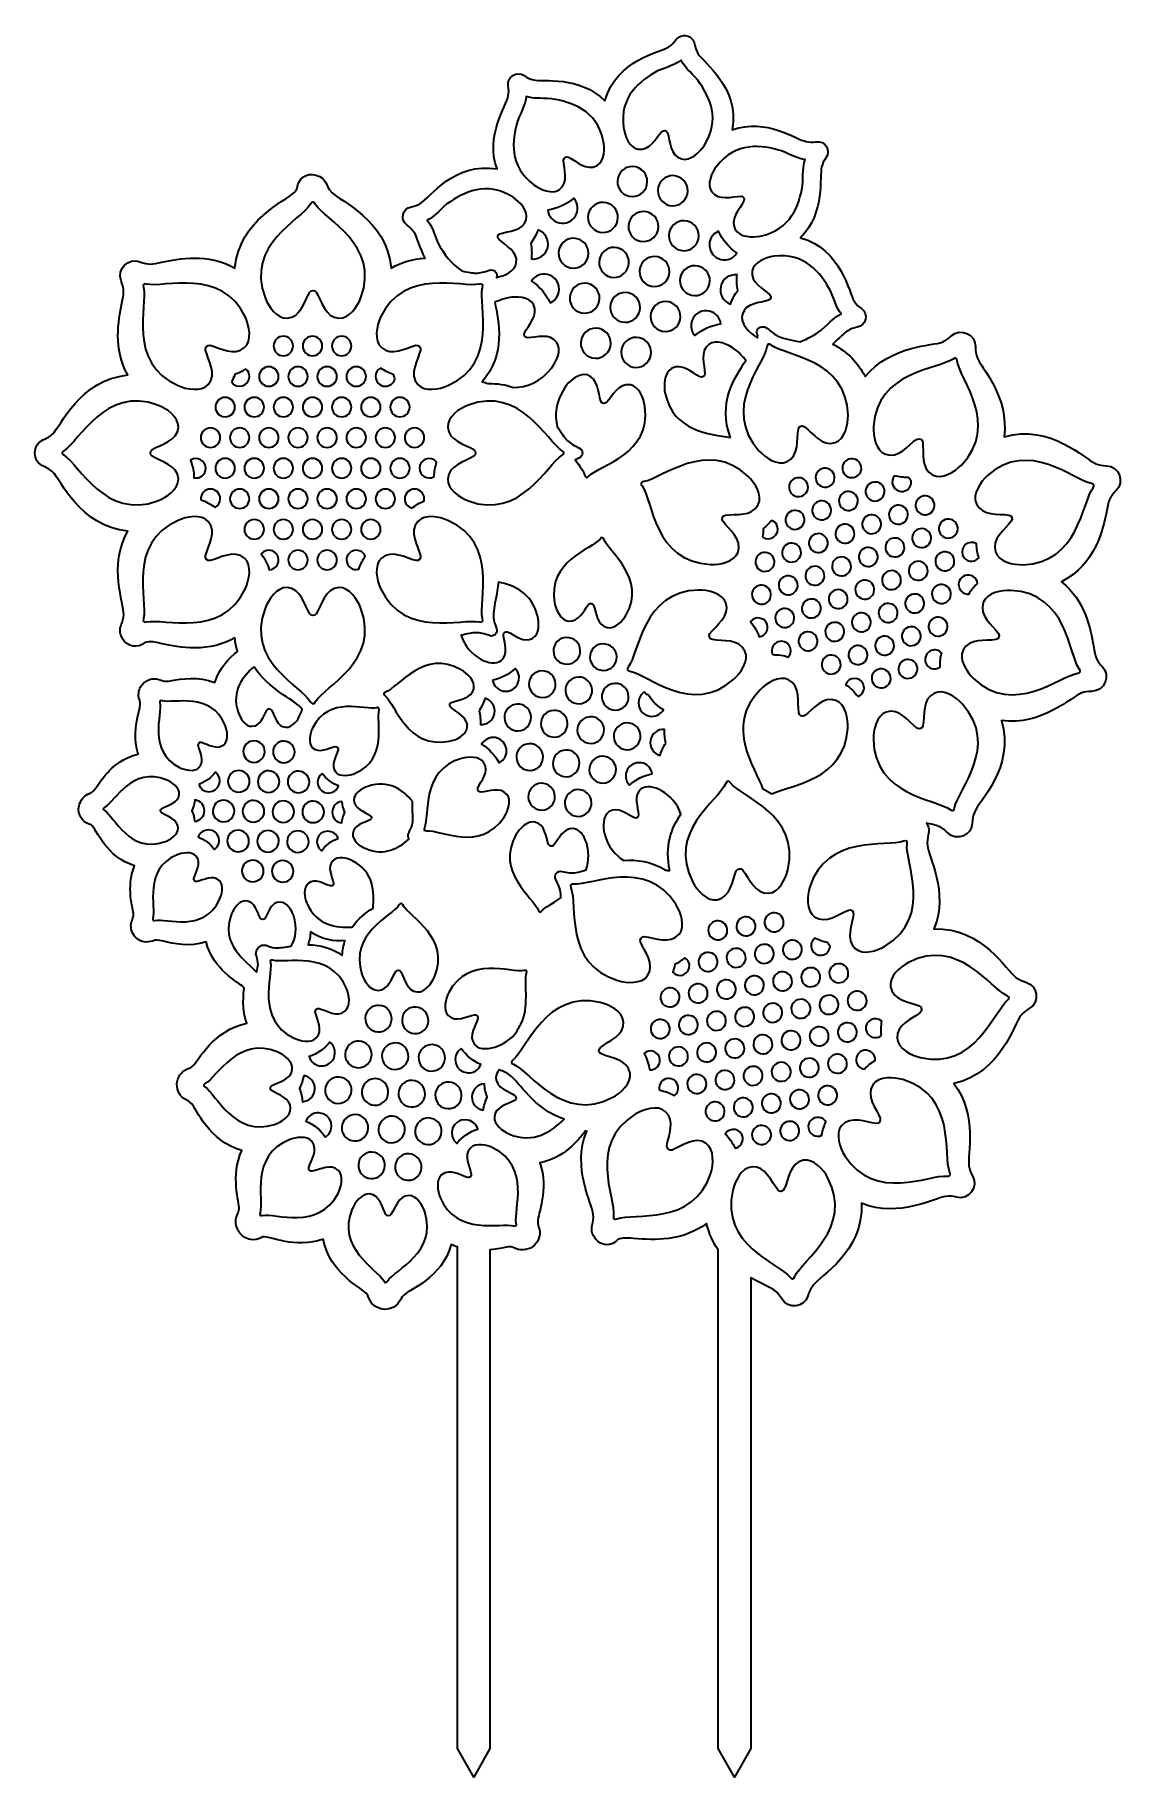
# Model space of a CAD drawing. Header units: inches. Extents: x 2.5 to 9.2, y -11.5 to -0.7.
import ezdxf

# ---------------------------------------------------------------- set-up
doc = ezdxf.new("R2010")
doc.units = ezdxf.units.IN
doc.header["$MEASUREMENT"] = 0
doc.layers.add('Слой 2', color=7, linetype='Continuous', lineweight=0)

msp = doc.modelspace()

# ---------------------------------------------------------------- linework, layer by layer
at = {"layer": 'Слой 2', "color": 18, "lineweight": 35, "true_color": 0x000000}
for points, knots in [([(9.114, -3.401), (9.114, -3.401), (9.113, -3.401), (9.113, -3.401), (9.09, -3.4), (9.068, -3.396), (9.047, -3.388), (8.984, -3.363), (8.769, -3.137), (8.479, -3.22), (8.514, -2.975), (8.334, -2.789), (8.312, -2.729), (8.305, -2.708), (8.302, -2.686), (8.302, -2.663), (8.304, -2.584), (8.208, -2.542), (8.151, -2.595), (8.134, -2.612), (8.115, -2.624), (8.095, -2.633), (8.041, -2.656), (7.777, -2.651), (7.617, -2.847), (7.573, -2.76), (7.506, -2.693), (7.417, -2.645), (7.453, -2.612), (7.492, -2.571), (7.509, -2.562), (7.527, -2.551), (7.547, -2.544), (7.568, -2.54), (7.623, -2.53), (7.64, -2.459), (7.594, -2.425), (7.576, -2.413), (7.562, -2.398), (7.55, -2.381), (7.514, -2.328), (7.474, -2.057), (7.215, -1.985), (7.372, -1.83), (7.331, -1.603), (7.347, -1.545), (7.352, -1.526), (7.361, -1.507), (7.374, -1.49), (7.407, -1.444), (7.368, -1.38), (7.312, -1.389), (7.291, -1.393), (7.27, -1.392), (7.25, -1.388), (7.192, -1.377), (7.003, -1.239), (6.792, -1.315), (6.84, -1.05), (6.612, -0.899), (6.579, -0.841), (6.569, -0.824), (6.562, -0.804), (6.558, -0.782), (6.553, -0.757), (6.534, -0.737), (6.51, -0.732), (6.484, -0.726), (6.458, -0.736), (6.443, -0.757), (6.43, -0.775), (6.415, -0.789), (6.399, -0.8), (6.343, -0.838), (6.074, -0.876), (6.002, -1.136), (5.845, -0.976), (5.614, -1.02), (5.558, -1.005), (5.538, -1), (5.519, -0.991), (5.502, -0.979), (5.454, -0.946), (5.391, -0.989), (5.402, -1.043), (5.406, -1.064), (5.406, -1.084), (5.402, -1.105), (5.392, -1.164), (5.257, -1.351), (5.333, -1.558), (5.067, -1.511), (4.914, -1.739), (4.859, -1.771), (4.841, -1.782), (4.822, -1.789), (4.801, -1.793), (4.746, -1.802), (4.727, -1.873), (4.775, -1.908), (4.792, -1.92), (4.807, -1.935), (4.818, -1.952), (4.832, -1.972), (4.853, -2.044), (4.886, -2.112), (4.809, -2.117), (4.739, -2.137), (4.676, -2.173), (4.647, -1.872), (4.359, -1.759), (4.309, -1.706), (4.261, -1.654), (4.283, -1.62), (4.209, -1.596), (4.153, -1.578), (4.095, -1.619), (4.093, -1.677), (4.087, -1.688), (4.08, -1.697), (4.072, -1.706), (4.022, -1.759), (3.734, -1.871), (3.706, -2.173), (3.537, -2.078), (3.357, -2.116), (3.253, -2.137), (3.224, -2.143), (3.197, -2.149), (3.184, -2.149), (3.162, -2.149), (3.139, -2.144), (3.117, -2.135), (3.046, -2.107), (2.971, -2.177), (3, -2.252), (3.023, -2.311), (3.017, -2.331), (3.004, -2.392), (2.983, -2.502), (2.949, -2.674), (3.042, -2.837), (2.74, -2.867), (2.625, -3.156), (2.576, -3.202), (2.559, -3.217), (2.54, -3.229), (2.519, -3.238), (2.486, -3.252), (2.465, -3.285), (2.465, -3.322), (2.465, -3.358), (2.486, -3.39), (2.519, -3.404), (2.54, -3.413), (2.559, -3.425), (2.576, -3.44), (2.625, -3.486), (2.741, -3.776), (3.042, -3.806), (2.919, -4.021), (3.019, -4.262), (3.016, -4.323), (3.015, -4.345), (3.009, -4.368), (3.001, -4.389), (2.99, -4.413), (2.991, -4.441), (3.004, -4.464), (3.004, -4.464), (3.009, -4.474), (3.009, -4.474), (3.036, -4.525), (3.104, -4.538), (3.147, -4.497), (3.183, -4.489), (3.205, -4.494), (3.255, -4.505), (3.307, -4.516), (3.379, -4.531), (3.458, -4.531), (3.55, -4.531), (3.632, -4.51), (3.706, -4.469), (3.709, -4.498), (3.714, -4.527), (3.722, -4.554), (3.676, -4.589), (3.61, -4.651), (3.581, -4.747), (3.478, -4.706), (3.375, -4.723), (3.314, -4.734), (3.286, -4.738), (3.273, -4.743), (3.249, -4.732), (3.212, -4.714), (3.167, -4.722), (3.139, -4.751), (3.12, -4.769), (3.109, -4.793), (3.108, -4.819), (3.108, -4.836), (3.112, -4.849), (3.115, -4.858), (3.122, -4.881), (3.12, -4.883), (3.109, -4.929), (3.087, -5.02), (3.077, -5.102), (3.106, -5.191), (2.969, -5.221), (2.894, -5.327), (2.851, -5.389), (2.842, -5.401), (2.831, -5.417), (2.827, -5.421), (2.82, -5.427), (2.812, -5.432), (2.802, -5.436), (2.776, -5.446), (2.756, -5.465), (2.744, -5.496), (2.741, -5.503), (2.737, -5.514), (2.736, -5.53), (2.735, -5.557), (2.746, -5.583), (2.764, -5.602), (2.778, -5.617), (2.796, -5.626), (2.815, -5.63), (2.845, -5.656), (2.908, -5.831), (3.083, -5.883), (3.029, -6.017), (3.075, -6.154), (3.077, -6.187), (3.075, -6.199), (3.076, -6.201), (3.07, -6.215), (3.067, -6.224), (3.062, -6.237), (3.061, -6.253), (3.06, -6.286), (3.074, -6.317), (3.101, -6.337), (3.126, -6.356), (3.159, -6.363), (3.195, -6.351), (3.221, -6.342), (3.224, -6.344), (3.262, -6.352), (3.322, -6.367), (3.423, -6.39), (3.528, -6.356), (3.568, -6.529), (3.733, -6.611), (3.756, -6.634), (3.759, -6.638), (3.762, -6.641), (3.764, -6.645), (3.752, -6.725), (3.758, -6.797), (3.78, -6.861), (3.573, -6.902), (3.476, -7.098), (3.447, -7.124), (3.438, -7.132), (3.427, -7.139), (3.415, -7.143), (3.327, -7.176), (3.323, -7.3), (3.407, -7.339), (3.419, -7.345), (3.429, -7.352), (3.438, -7.361), (3.464, -7.39), (3.545, -7.593), (3.748, -7.651), (3.678, -7.808), (3.734, -7.977), (3.732, -8.012), (3.73, -8.024), (3.727, -8.036), (3.722, -8.047), (3.708, -8.076), (3.708, -8.109), (3.722, -8.138), (3.722, -8.138), (3.725, -8.145), (3.725, -8.145), (3.753, -8.203), (3.826, -8.223), (3.88, -8.187), (3.923, -8.182), (4.079, -8.262), (4.254, -8.202), (4.293, -8.412), (4.493, -8.505), (4.52, -8.536), (4.529, -8.547), (4.533, -8.556), (4.54, -8.572), (4.575, -8.657), (4.694, -8.659), (4.733, -8.579), (4.74, -8.565), (4.747, -8.554), (4.756, -8.546), (4.786, -8.516), (4.992, -8.441), (5.048, -8.235), (5.061, -8.241), (5.074, -8.245), (5.087, -8.25), (5.087, -8.25), (5.087, -11.363), (5.087, -11.363), (5.087, -11.363), (5.188, -11.541), (5.188, -11.541), (5.188, -11.541), (5.289, -11.363), (5.289, -11.363), (5.289, -11.363), (5.289, -8.267), (5.289, -8.267), (5.391, -8.257), (5.403, -8.238), (5.448, -8.259), (5.534, -8.297), (5.624, -8.213), (5.591, -8.124), (5.587, -8.112), (5.585, -8.1), (5.585, -8.089), (5.585, -8.053), (5.655, -7.89), (5.598, -7.727), (5.743, -7.699), (5.831, -7.596), (5.88, -7.532), (5.883, -7.532), (5.886, -7.532), (5.889, -7.531), (5.795, -7.76), (5.925, -7.986), (5.93, -8.048), (5.932, -8.071), (5.93, -8.094), (5.924, -8.115), (5.917, -8.141), (5.921, -8.168), (5.937, -8.19), (5.937, -8.19), (5.943, -8.199), (5.943, -8.199), (5.977, -8.246), (6.046, -8.249), (6.083, -8.204), (6.115, -8.192), (6.135, -8.193), (6.179, -8.197), (6.253, -8.203), (6.319, -8.207), (6.396, -8.197), (6.487, -8.186), (6.566, -8.154), (6.633, -8.104), (6.648, -8.168), (6.673, -8.222), (6.705, -8.267), (6.705, -8.267), (6.705, -11.363), (6.705, -11.363), (6.705, -11.363), (6.806, -11.541), (6.806, -11.541), (6.806, -11.541), (6.907, -11.363), (6.907, -11.363), (6.907, -11.363), (6.907, -8.442), (6.907, -8.442), (7.021, -8.506), (7.059, -8.502), (7.099, -8.572), (7.138, -8.639), (7.24, -8.627), (7.262, -8.553), (7.27, -8.528), (7.279, -8.507), (7.292, -8.49), (7.334, -8.431), (7.606, -8.283), (7.595, -7.979), (7.828, -8.073), (8.055, -7.943), (8.117, -7.936), (8.139, -7.933), (8.161, -7.935), (8.184, -7.941), (8.259, -7.961), (8.324, -7.878), (8.284, -7.809), (8.272, -7.789), (8.265, -7.768), (8.261, -7.746), (8.25, -7.682), (8.318, -7.433), (8.168, -7.236), (8.463, -7.167), (8.54, -6.866), (8.583, -6.813), (8.598, -6.796), (8.615, -6.782), (8.635, -6.77), (8.703, -6.731), (8.691, -6.628), (8.614, -6.606), (8.591, -6.6), (8.571, -6.59), (8.553, -6.577), (8.498, -6.538), (8.345, -6.266), (8.044, -6.275), (8.138, -6.046), (8.008, -5.823), (8.003, -5.758), (8.001, -5.736), (8.003, -5.714), (8.009, -5.692), (8.016, -5.667), (8.012, -5.641), (7.998, -5.62), (8.02, -5.624), (8.059, -5.632), (8.074, -5.639), (8.093, -5.648), (8.112, -5.662), (8.128, -5.678), (8.182, -5.735), (8.279, -5.697), (8.281, -5.62), (8.282, -5.594), (8.287, -5.572), (8.295, -5.552), (8.321, -5.485), (8.548, -5.274), (8.463, -4.982), (8.712, -5.016), (8.898, -4.835), (8.958, -4.812), (8.978, -4.804), (9, -4.801), (9.022, -4.801), (9.107, -4.8), (9.142, -4.702), (9.089, -4.648), (9.073, -4.632), (9.06, -4.613), (9.051, -4.593), (9.045, -4.58), (9.04, -4.551), (9.034, -4.519), (9.014, -4.409), (8.982, -4.237), (8.836, -4.121), (9.047, -4.011), (9.092, -3.797), (9.117, -3.678), (9.123, -3.65), (9.129, -3.62), (9.134, -3.609), (9.144, -3.589), (9.158, -3.571), (9.174, -3.555), (9.23, -3.5), (9.193, -3.403), (9.114, -3.401)], [0, 0, 0, 0, 1, 1, 1, 2, 2, 2, 3, 3, 3, 4, 4, 4, 5, 5, 5, 6, 6, 6, 7, 7, 7, 8, 8, 8, 9, 9, 9, 10, 10, 10, 11, 11, 11, 12, 12, 12, 13, 13, 13, 14, 14, 14, 15, 15, 15, 16, 16, 16, 17, 17, 17, 18, 18, 18, 19, 19, 19, 20, 20, 20, 21, 21, 21, 22, 22, 22, 23, 23, 23, 24, 24, 24, 25, 25, 25, 26, 26, 26, 27, 27, 27, 28, 28, 28, 29, 29, 29, 30, 30, 30, 31, 31, 31, 32, 32, 32, 33, 33, 33, 34, 34, 34, 35, 35, 35, 36, 36, 36, 37, 37, 37, 38, 38, 38, 39, 39, 39, 40, 40, 40, 41, 41, 41, 42, 42, 42, 43, 43, 43, 44, 44, 44, 45, 45, 45, 46, 46, 46, 47, 47, 47, 48, 48, 48, 49, 49, 49, 50, 50, 50, 51, 51, 51, 52, 52, 52, 53, 53, 53, 54, 54, 54, 55, 55, 55, 56, 56, 56, 57, 57, 57, 58, 58, 58, 59, 59, 59, 60, 60, 60, 61, 61, 61, 62, 62, 62, 63, 63, 63, 64, 64, 64, 65, 65, 65, 66, 66, 66, 67, 67, 67, 68, 68, 68, 69, 69, 69, 70, 70, 70, 71, 71, 71, 72, 72, 72, 73, 73, 73, 74, 74, 74, 75, 75, 75, 76, 76, 76, 77, 77, 77, 78, 78, 78, 79, 79, 79, 80, 80, 80, 81, 81, 81, 82, 82, 82, 83, 83, 83, 84, 84, 84, 85, 85, 85, 86, 86, 86, 87, 87, 87, 88, 88, 88, 89, 89, 89, 90, 90, 90, 91, 91, 91, 92, 92, 92, 93, 93, 93, 94, 94, 94, 95, 95, 95, 96, 96, 96, 97, 97, 97, 98, 98, 98, 99, 99, 99, 100, 100, 100, 101, 101, 101, 102, 102, 102, 103, 103, 103, 104, 104, 104, 105, 105, 105, 106, 106, 106, 107, 107, 107, 108, 108, 108, 109, 109, 109, 110, 110, 110, 111, 111, 111, 112, 112, 112, 113, 113, 113, 114, 114, 114, 115, 115, 115, 116, 116, 116, 117, 117, 117, 118, 118, 118, 119, 119, 119, 120, 120, 120, 121, 121, 121, 122, 122, 122, 123, 123, 123, 124, 124, 124, 125, 125, 125, 126, 126, 126, 127, 127, 127, 128, 128, 128, 129, 129, 129, 130, 130, 130, 131, 131, 131, 132, 132, 132, 133, 133, 133, 134, 134, 134, 135, 135, 135, 136, 136, 136, 137, 137, 137, 138, 138, 138, 139, 139, 139, 140, 140, 140, 141, 141, 141, 142, 142, 142, 143, 143, 143, 144, 144, 144, 145, 145, 145, 146, 146, 146, 147, 147, 147, 148, 148, 148, 149, 149, 149, 150, 150, 150, 151, 151, 151, 152, 152, 152, 153, 153, 153, 154, 154, 154, 155, 155, 155, 156, 156, 156, 157, 157, 157, 158, 158, 158, 159, 159, 159, 160, 160, 160, 160]), ([(6.329, -0.95), (6.4, -0.921), (6.436, -0.913), (6.475, -0.883), (6.498, -0.928), (6.526, -0.949), (6.578, -1.007), (6.651, -1.11), (6.724, -1.249), (6.617, -1.414), (6.59, -1.455), (6.531, -1.511), (6.478, -1.496), (6.407, -1.476), (6.408, -1.386), (6.391, -1.334), (6.386, -1.319), (6.367, -1.315), (6.356, -1.326), (6.318, -1.365), (6.281, -1.447), (6.208, -1.435), (6.153, -1.426), (6.124, -1.35), (6.118, -1.301), (6.092, -1.105), (6.219, -1.011), (6.329, -0.95)], [0, 0, 0, 0, 1, 1, 1, 2, 2, 2, 3, 3, 3, 4, 4, 4, 5, 5, 5, 6, 6, 6, 7, 7, 7, 8, 8, 8, 9, 9, 9, 9]), ([(5.459, -1.261), (5.489, -1.187), (5.508, -1.159), (5.514, -1.108), (5.562, -1.123), (5.593, -1.118), (5.672, -1.122), (5.797, -1.144), (5.95, -1.191), (5.992, -1.381), (6.003, -1.429), (6.001, -1.51), (5.953, -1.537), (5.888, -1.574), (5.826, -1.509), (5.776, -1.485), (5.762, -1.478), (5.746, -1.488), (5.746, -1.504), (5.747, -1.559), (5.779, -1.643), (5.72, -1.686), (5.675, -1.719), (5.6, -1.686), (5.561, -1.657), (5.405, -1.537), (5.425, -1.383), (5.459, -1.261)], [0, 0, 0, 0, 1, 1, 1, 2, 2, 2, 3, 3, 3, 4, 4, 4, 5, 5, 5, 6, 6, 6, 7, 7, 7, 8, 8, 8, 9, 9, 9, 9]), ([(7.097, -1.445), (7.168, -1.475), (7.196, -1.494), (7.245, -1.5), (7.228, -1.548), (7.233, -1.585), (7.229, -1.662), (7.206, -1.786), (7.158, -1.935), (6.966, -1.975), (6.918, -1.985), (6.837, -1.982), (6.81, -1.933), (6.775, -1.869), (6.84, -1.807), (6.865, -1.757), (6.872, -1.743), (6.862, -1.727), (6.846, -1.727), (6.79, -1.728), (6.707, -1.759), (6.664, -1.698), (6.632, -1.653), (6.666, -1.579), (6.696, -1.54), (6.816, -1.387), (6.974, -1.41), (7.097, -1.445)], [0, 0, 0, 0, 1, 1, 1, 2, 2, 2, 3, 3, 3, 4, 4, 4, 5, 5, 5, 6, 6, 6, 7, 7, 7, 8, 8, 8, 9, 9, 9, 9]), ([(6.082, -1.616), (6.093, -1.566), (6.143, -1.534), (6.193, -1.546), (6.243, -1.557), (6.274, -1.607), (6.263, -1.657), (6.252, -1.707), (6.202, -1.738), (6.152, -1.727), (6.102, -1.716), (6.07, -1.666), (6.082, -1.616)], [0, 0, 0, 0, 1, 1, 1, 2, 2, 2, 3, 3, 3, 4, 4, 4, 4]), ([(6.514, -1.714), (6.503, -1.764), (6.453, -1.795), (6.403, -1.784), (6.353, -1.772), (6.321, -1.723), (6.333, -1.672), (6.344, -1.622), (6.394, -1.591), (6.444, -1.602), (6.494, -1.614), (6.525, -1.664), (6.514, -1.714)], [0, 0, 0, 0, 1, 1, 1, 2, 2, 2, 3, 3, 3, 4, 4, 4, 4]), ([(5.021, -1.775), (5.126, -1.702), (5.268, -1.628), (5.432, -1.734), (5.473, -1.761), (5.529, -1.819), (5.513, -1.873), (5.493, -1.945), (5.404, -1.942), (5.351, -1.96), (5.336, -1.965), (5.332, -1.984), (5.343, -1.994), (5.383, -2.033), (5.465, -2.069), (5.452, -2.142), (5.444, -2.194), (5.378, -2.222), (5.33, -2.231), (5.34, -2.204), (5.312, -2.176), (5.285, -2.187), (5.257, -2.198), (5.229, -2.204), (5.2, -2.205), (5.181, -2.205), (5.151, -2.199), (5.115, -2.191), (5.048, -2.149), (5.002, -2.082), (4.967, -2.021), (4.937, -1.947), (4.93, -1.914), (4.9, -1.876), (4.944, -1.853), (4.963, -1.827), (5.021, -1.775)], [0, 0, 0, 0, 1, 1, 1, 2, 2, 2, 3, 3, 3, 4, 4, 4, 5, 5, 5, 6, 6, 6, 7, 7, 7, 8, 8, 8, 9, 9, 9, 10, 10, 10, 11, 11, 11, 12, 12, 12, 12]), ([(4.176, -1.776), (4.186, -1.76), (4.195, -1.759), (4.205, -1.776), (4.266, -1.876), (4.609, -2.027), (4.488, -2.357), (4.468, -2.41), (4.416, -2.489), (4.351, -2.485), (4.266, -2.48), (4.245, -2.378), (4.211, -2.323), (4.202, -2.308), (4.18, -2.308), (4.17, -2.323), (4.137, -2.378), (4.115, -2.48), (4.03, -2.485), (3.965, -2.489), (3.913, -2.41), (3.893, -2.357), (3.772, -2.027), (4.115, -1.876), (4.176, -1.776)], [0, 0, 0, 0, 1, 1, 1, 2, 2, 2, 3, 3, 3, 4, 4, 4, 5, 5, 5, 6, 6, 6, 7, 7, 7, 8, 8, 8, 8]), ([(5.719, -1.893), (5.679, -1.884), (5.652, -1.851), (5.647, -1.813), (5.705, -1.805), (5.759, -1.782), (5.809, -1.74), (5.868, -1.808), (5.806, -1.913), (5.719, -1.893)], [0, 0, 0, 0, 1, 1, 1, 2, 2, 2, 3, 3, 3, 3]), ([(6.011, -1.768), (6.061, -1.779), (6.092, -1.829), (6.081, -1.879), (6.07, -1.929), (6.02, -1.961), (5.97, -1.95), (5.919, -1.938), (5.888, -1.888), (5.899, -1.838), (5.911, -1.788), (5.96, -1.757), (6.011, -1.768)], [0, 0, 0, 0, 1, 1, 1, 2, 2, 2, 3, 3, 3, 4, 4, 4, 4]), ([(6.332, -1.936), (6.32, -1.986), (6.271, -2.018), (6.22, -2.006), (6.17, -1.995), (6.139, -1.945), (6.15, -1.895), (6.162, -1.845), (6.212, -1.814), (6.262, -1.825), (6.312, -1.836), (6.343, -1.886), (6.332, -1.936)], [0, 0, 0, 0, 1, 1, 1, 2, 2, 2, 3, 3, 3, 4, 4, 4, 4]), ([(5.647, -2.045), (5.637, -2.092), (5.593, -2.122), (5.546, -2.117), (5.549, -2.085), (5.548, -2.053), (5.542, -2.021), (5.561, -1.995), (5.576, -1.966), (5.587, -1.937), (5.631, -1.952), (5.658, -1.998), (5.647, -2.045)], [0, 0, 0, 0, 1, 1, 1, 2, 2, 2, 3, 3, 3, 4, 4, 4, 4]), ([(6.583, -1.993), (6.571, -2.043), (6.521, -2.075), (6.471, -2.063), (6.421, -2.052), (6.39, -2.002), (6.401, -1.952), (6.413, -1.902), (6.462, -1.87), (6.513, -1.882), (6.562, -1.893), (6.594, -1.943), (6.583, -1.993)], [0, 0, 0, 0, 1, 1, 1, 2, 2, 2, 3, 3, 3, 4, 4, 4, 4]), ([(6.722, -2.12), (6.634, -2.1), (6.624, -1.979), (6.707, -1.944), (6.732, -1.999), (6.77, -2.045), (6.821, -2.079), (6.801, -2.112), (6.762, -2.129), (6.722, -2.12)], [0, 0, 0, 0, 1, 1, 1, 2, 2, 2, 3, 3, 3, 3]), ([(5.898, -2.102), (5.887, -2.152), (5.837, -2.183), (5.787, -2.172), (5.737, -2.161), (5.706, -2.111), (5.717, -2.061), (5.728, -2.011), (5.778, -1.979), (5.828, -1.991), (5.878, -2.002), (5.91, -2.052), (5.898, -2.102)], [0, 0, 0, 0, 1, 1, 1, 2, 2, 2, 3, 3, 3, 4, 4, 4, 4]), ([(6.149, -2.159), (6.138, -2.209), (6.088, -2.24), (6.038, -2.229), (5.988, -2.217), (5.957, -2.168), (5.968, -2.118), (5.979, -2.067), (6.029, -2.036), (6.079, -2.047), (6.129, -2.059), (6.161, -2.109), (6.149, -2.159)], [0, 0, 0, 0, 1, 1, 1, 2, 2, 2, 3, 3, 3, 4, 4, 4, 4]), ([(6.4, -2.216), (6.389, -2.266), (6.339, -2.297), (6.289, -2.286), (6.239, -2.274), (6.208, -2.225), (6.219, -2.175), (6.23, -2.124), (6.28, -2.093), (6.33, -2.104), (6.38, -2.116), (6.412, -2.165), (6.4, -2.216)], [0, 0, 0, 0, 1, 1, 1, 2, 2, 2, 3, 3, 3, 4, 4, 4, 4]), ([(6.651, -2.272), (6.64, -2.322), (6.59, -2.354), (6.54, -2.342), (6.49, -2.331), (6.459, -2.281), (6.47, -2.231), (6.481, -2.181), (6.531, -2.15), (6.581, -2.161), (6.631, -2.172), (6.663, -2.222), (6.651, -2.272)], [0, 0, 0, 0, 1, 1, 1, 2, 2, 2, 3, 3, 3, 4, 4, 4, 4]), ([(7.402, -2.314), (7.432, -2.386), (7.438, -2.418), (7.468, -2.457), (7.425, -2.479), (7.409, -2.502), (7.345, -2.559), (7.306, -2.586), (7.262, -2.613), (7.213, -2.631), (7.156, -2.618), (7.107, -2.611), (7.081, -2.598), (7.055, -2.586), (7.032, -2.569), (7.011, -2.548), (6.999, -2.536), (6.985, -2.538), (6.975, -2.539), (6.948, -2.541), (6.935, -2.571), (6.951, -2.592), (6.95, -2.597), (6.95, -2.602), (6.949, -2.607), (6.899, -2.578), (6.839, -2.515), (6.855, -2.46), (6.875, -2.389), (6.964, -2.391), (7.017, -2.373), (7.032, -2.369), (7.037, -2.35), (7.025, -2.339), (6.985, -2.3), (6.904, -2.264), (6.916, -2.191), (6.925, -2.136), (7.001, -2.107), (7.05, -2.1), (7.243, -2.075), (7.339, -2.203), (7.402, -2.314)], [0, 0, 0, 0, 1, 1, 1, 2, 2, 2, 3, 3, 3, 4, 4, 4, 5, 5, 5, 6, 6, 6, 7, 7, 7, 8, 8, 8, 9, 9, 9, 10, 10, 10, 11, 11, 11, 12, 12, 12, 13, 13, 13, 14, 14, 14, 14]), ([(3.139, -2.293), (3.134, -2.276), (3.14, -2.268), (3.158, -2.273), (3.267, -2.299), (3.623, -2.166), (3.771, -2.479), (3.795, -2.531), (3.815, -2.624), (3.766, -2.667), (3.702, -2.725), (3.616, -2.668), (3.553, -2.653), (3.535, -2.649), (3.52, -2.664), (3.524, -2.682), (3.539, -2.744), (3.597, -2.831), (3.541, -2.896), (3.498, -2.944), (3.405, -2.926), (3.353, -2.903), (3.033, -2.757), (3.167, -2.407), (3.139, -2.293)], [0, 0, 0, 0, 1, 1, 1, 2, 2, 2, 3, 3, 3, 4, 4, 4, 5, 5, 5, 6, 6, 6, 7, 7, 7, 8, 8, 8, 8]), ([(4.61, -2.479), (4.758, -2.166), (5.115, -2.299), (5.224, -2.273), (5.241, -2.268), (5.247, -2.276), (5.243, -2.293), (5.214, -2.407), (5.348, -2.757), (5.028, -2.903), (4.976, -2.926), (4.883, -2.944), (4.841, -2.896), (4.784, -2.831), (4.842, -2.744), (4.857, -2.682), (4.862, -2.664), (4.846, -2.649), (4.828, -2.653), (4.765, -2.668), (4.679, -2.725), (4.615, -2.667), (4.567, -2.624), (4.586, -2.531), (4.61, -2.479)], [0, 0, 0, 0, 1, 1, 1, 2, 2, 2, 3, 3, 3, 4, 4, 4, 5, 5, 5, 6, 6, 6, 7, 7, 7, 8, 8, 8, 8]), ([(5.716, -2.324), (5.709, -2.355), (5.688, -2.378), (5.662, -2.389), (5.636, -2.334), (5.598, -2.288), (5.547, -2.254), (5.567, -2.222), (5.607, -2.204), (5.646, -2.213), (5.696, -2.225), (5.728, -2.274), (5.716, -2.324)], [0, 0, 0, 0, 1, 1, 1, 2, 2, 2, 3, 3, 3, 4, 4, 4, 4]), ([(5.967, -2.381), (5.956, -2.431), (5.906, -2.463), (5.856, -2.451), (5.806, -2.44), (5.774, -2.39), (5.786, -2.34), (5.797, -2.29), (5.847, -2.259), (5.897, -2.27), (5.947, -2.281), (5.978, -2.331), (5.967, -2.381)], [0, 0, 0, 0, 1, 1, 1, 2, 2, 2, 3, 3, 3, 4, 4, 4, 4]), ([(6.827, -2.312), (6.807, -2.338), (6.792, -2.367), (6.781, -2.397), (6.737, -2.382), (6.71, -2.335), (6.721, -2.288), (6.731, -2.241), (6.775, -2.211), (6.822, -2.216), (6.819, -2.248), (6.82, -2.28), (6.827, -2.312)], [0, 0, 0, 0, 1, 1, 1, 2, 2, 2, 3, 3, 3, 4, 4, 4, 4]), ([(5.319, -2.386), (5.343, -2.375), (5.371, -2.365), (5.402, -2.358), (5.45, -2.348), (5.532, -2.351), (5.558, -2.4), (5.593, -2.465), (5.528, -2.526), (5.503, -2.576), (5.496, -2.59), (5.506, -2.606), (5.522, -2.606), (5.578, -2.605), (5.661, -2.574), (5.704, -2.635), (5.736, -2.68), (5.702, -2.754), (5.672, -2.793), (5.601, -2.885), (5.515, -2.913), (5.432, -2.914), (5.386, -2.898), (5.335, -2.889), (5.276, -2.89), (5.264, -2.886), (5.252, -2.883), (5.24, -2.88), (5.391, -2.708), (5.342, -2.505), (5.319, -2.386)], [0, 0, 0, 0, 1, 1, 1, 2, 2, 2, 3, 3, 3, 4, 4, 4, 5, 5, 5, 6, 6, 6, 7, 7, 7, 8, 8, 8, 9, 9, 9, 10, 10, 10, 10]), ([(6.218, -2.438), (6.207, -2.488), (6.157, -2.519), (6.107, -2.508), (6.057, -2.497), (6.025, -2.447), (6.037, -2.397), (6.048, -2.347), (6.098, -2.316), (6.148, -2.327), (6.198, -2.338), (6.229, -2.388), (6.218, -2.438)], [0, 0, 0, 0, 1, 1, 1, 2, 2, 2, 3, 3, 3, 4, 4, 4, 4]), ([(6.288, -2.454), (6.299, -2.404), (6.349, -2.372), (6.399, -2.384), (6.449, -2.395), (6.48, -2.445), (6.469, -2.495), (6.458, -2.545), (6.408, -2.576), (6.358, -2.565), (6.308, -2.554), (6.276, -2.504), (6.288, -2.454)], [0, 0, 0, 0, 1, 1, 1, 2, 2, 2, 3, 3, 3, 4, 4, 4, 4]), ([(6.65, -2.441), (6.689, -2.45), (6.717, -2.482), (6.721, -2.52), (6.661, -2.529), (6.606, -2.554), (6.56, -2.593), (6.5, -2.525), (6.562, -2.421), (6.65, -2.441)], [0, 0, 0, 0, 1, 1, 1, 2, 2, 2, 3, 3, 3, 3]), ([(6.036, -2.661), (6.024, -2.711), (5.975, -2.742), (5.924, -2.731), (5.874, -2.719), (5.843, -2.67), (5.854, -2.619), (5.866, -2.569), (5.915, -2.538), (5.966, -2.549), (6.016, -2.561), (6.047, -2.61), (6.036, -2.661)], [0, 0, 0, 0, 1, 1, 1, 2, 2, 2, 3, 3, 3, 4, 4, 4, 4]), ([(6.287, -2.717), (6.275, -2.767), (6.225, -2.799), (6.175, -2.788), (6.125, -2.776), (6.094, -2.726), (6.105, -2.676), (6.117, -2.626), (6.166, -2.595), (6.217, -2.606), (6.267, -2.617), (6.298, -2.667), (6.287, -2.717)], [0, 0, 0, 0, 1, 1, 1, 2, 2, 2, 3, 3, 3, 4, 4, 4, 4]), ([(4.007, -2.718), (3.973, -2.718), (3.946, -2.691), (3.946, -2.657), (3.946, -2.623), (3.973, -2.596), (4.007, -2.596), (4.04, -2.596), (4.067, -2.623), (4.067, -2.657), (4.067, -2.691), (4.04, -2.718), (4.007, -2.718)], [0, 0, 0, 0, 1, 1, 1, 2, 2, 2, 3, 3, 3, 4, 4, 4, 4]), ([(4.188, -2.718), (4.154, -2.718), (4.127, -2.691), (4.127, -2.657), (4.127, -2.623), (4.154, -2.596), (4.188, -2.596), (4.221, -2.596), (4.248, -2.623), (4.248, -2.657), (4.248, -2.691), (4.221, -2.718), (4.188, -2.718)], [0, 0, 0, 0, 1, 1, 1, 2, 2, 2, 3, 3, 3, 4, 4, 4, 4]), ([(4.308, -2.657), (4.308, -2.623), (4.335, -2.596), (4.369, -2.596), (4.402, -2.596), (4.429, -2.623), (4.429, -2.657), (4.429, -2.691), (4.402, -2.718), (4.369, -2.718), (4.335, -2.718), (4.308, -2.691), (4.308, -2.657)], [0, 0, 0, 0, 1, 1, 1, 2, 2, 2, 3, 3, 3, 4, 4, 4, 4]), ([(6.781, -3.225), (6.652, -3.204), (6.428, -3.189), (6.376, -2.952), (6.366, -2.904), (6.367, -2.823), (6.416, -2.796), (6.48, -2.76), (6.542, -2.824), (6.592, -2.848), (6.606, -2.855), (6.622, -2.845), (6.622, -2.829), (6.621, -2.774), (6.589, -2.69), (6.648, -2.647), (6.693, -2.614), (6.768, -2.647), (6.807, -2.677), (6.837, -2.699), (6.859, -2.723), (6.877, -2.748), (6.804, -2.853), (6.702, -3.016), (6.781, -3.225)], [0, 0, 0, 0, 1, 1, 1, 2, 2, 2, 3, 3, 3, 4, 4, 4, 5, 5, 5, 6, 6, 6, 7, 7, 7, 8, 8, 8, 8]), ([(7.511, -3.087), (7.512, -3.144), (7.492, -3.237), (7.431, -3.257), (7.349, -3.284), (7.292, -3.197), (7.241, -3.158), (7.226, -3.147), (7.206, -3.155), (7.203, -3.173), (7.192, -3.237), (7.209, -3.339), (7.132, -3.376), (7.073, -3.403), (6.995, -3.349), (6.958, -3.307), (6.723, -3.044), (6.987, -2.778), (7.007, -2.663), (7.01, -2.644), (7.018, -2.64), (7.034, -2.652), (7.127, -2.722), (7.502, -2.736), (7.511, -3.087)], [0, 0, 0, 0, 1, 1, 1, 2, 2, 2, 3, 3, 3, 4, 4, 4, 5, 5, 5, 6, 6, 6, 7, 7, 7, 8, 8, 8, 8]), ([(3.685, -2.88), (3.693, -2.865), (3.699, -2.85), (3.705, -2.834), (3.729, -2.825), (3.752, -2.814), (3.774, -2.8), (3.788, -2.811), (3.796, -2.828), (3.796, -2.847), (3.796, -2.907), (3.718, -2.93), (3.685, -2.88)], [0, 0, 0, 0, 1, 1, 1, 2, 2, 2, 3, 3, 3, 4, 4, 4, 4]), ([(3.917, -2.786), (3.95, -2.786), (3.977, -2.813), (3.977, -2.847), (3.977, -2.88), (3.95, -2.907), (3.917, -2.907), (3.883, -2.907), (3.856, -2.88), (3.856, -2.847), (3.856, -2.813), (3.883, -2.786), (3.917, -2.786)], [0, 0, 0, 0, 1, 1, 1, 2, 2, 2, 3, 3, 3, 4, 4, 4, 4]), ([(4.158, -2.847), (4.158, -2.88), (4.131, -2.907), (4.097, -2.907), (4.064, -2.907), (4.037, -2.88), (4.037, -2.847), (4.037, -2.813), (4.064, -2.786), (4.097, -2.786), (4.131, -2.786), (4.158, -2.813), (4.158, -2.847)], [0, 0, 0, 0, 1, 1, 1, 2, 2, 2, 3, 3, 3, 4, 4, 4, 4]), ([(4.339, -2.847), (4.339, -2.88), (4.312, -2.907), (4.278, -2.907), (4.245, -2.907), (4.217, -2.88), (4.217, -2.847), (4.217, -2.813), (4.245, -2.786), (4.278, -2.786), (4.312, -2.786), (4.339, -2.813), (4.339, -2.847)], [0, 0, 0, 0, 1, 1, 1, 2, 2, 2, 3, 3, 3, 4, 4, 4, 4]), ([(4.459, -2.907), (4.426, -2.907), (4.398, -2.88), (4.398, -2.847), (4.398, -2.813), (4.426, -2.786), (4.459, -2.786), (4.493, -2.786), (4.52, -2.813), (4.52, -2.847), (4.52, -2.88), (4.493, -2.907), (4.459, -2.907)], [0, 0, 0, 0, 1, 1, 1, 2, 2, 2, 3, 3, 3, 4, 4, 4, 4]), ([(4.61, -2.794), (4.635, -2.811), (4.661, -2.824), (4.689, -2.834), (4.692, -2.843), (4.695, -2.851), (4.699, -2.86), (4.693, -2.887), (4.669, -2.907), (4.64, -2.907), (4.606, -2.907), (4.579, -2.88), (4.579, -2.847), (4.579, -2.824), (4.592, -2.804), (4.61, -2.794)], [0, 0, 0, 0, 1, 1, 1, 2, 2, 2, 3, 3, 3, 4, 4, 4, 5, 5, 5, 5]), ([(7.669, -3.156), (7.691, -2.811), (8.072, -2.803), (8.163, -2.738), (8.178, -2.728), (8.186, -2.732), (8.189, -2.751), (8.204, -2.867), (8.458, -3.143), (8.214, -3.396), (8.174, -3.437), (8.094, -3.488), (8.037, -3.458), (7.961, -3.42), (7.982, -3.317), (7.974, -3.254), (7.971, -3.236), (7.951, -3.227), (7.936, -3.237), (7.883, -3.274), (7.824, -3.359), (7.743, -3.329), (7.682, -3.307), (7.666, -3.213), (7.669, -3.156)], [0, 0, 0, 0, 1, 1, 1, 2, 2, 2, 3, 3, 3, 4, 4, 4, 5, 5, 5, 6, 6, 6, 7, 7, 7, 8, 8, 8, 8]), ([(2.645, -3.335), (2.629, -3.325), (2.63, -3.316), (2.645, -3.307), (2.74, -3.249), (2.901, -2.904), (3.226, -3.024), (3.28, -3.043), (3.358, -3.096), (3.355, -3.161), (3.35, -3.247), (3.248, -3.267), (3.193, -3.3), (3.177, -3.31), (3.178, -3.332), (3.193, -3.342), (3.248, -3.376), (3.35, -3.395), (3.355, -3.482), (3.358, -3.547), (3.28, -3.599), (3.226, -3.619), (2.901, -3.738), (2.74, -3.393), (2.645, -3.335)], [0, 0, 0, 0, 1, 1, 1, 2, 2, 2, 3, 3, 3, 4, 4, 4, 5, 5, 5, 6, 6, 6, 7, 7, 7, 8, 8, 8, 8]), ([(5.188, -3.3), (5.133, -3.267), (5.032, -3.247), (5.027, -3.161), (5.023, -3.096), (5.102, -3.043), (5.155, -3.024), (5.48, -2.904), (5.641, -3.249), (5.737, -3.307), (5.751, -3.316), (5.752, -3.325), (5.737, -3.335), (5.641, -3.393), (5.48, -3.738), (5.155, -3.619), (5.102, -3.599), (5.023, -3.547), (5.027, -3.482), (5.032, -3.395), (5.133, -3.376), (5.188, -3.342), (5.204, -3.332), (5.204, -3.31), (5.188, -3.3)], [0, 0, 0, 0, 1, 1, 1, 2, 2, 2, 3, 3, 3, 4, 4, 4, 5, 5, 5, 6, 6, 6, 7, 7, 7, 8, 8, 8, 8]), ([(5.891, -2.837), (5.961, -2.857), (5.96, -2.947), (5.977, -3), (5.982, -3.015), (6.001, -3.018), (6.012, -3.007), (6.05, -2.968), (6.087, -2.886), (6.16, -2.898), (6.215, -2.907), (6.244, -2.983), (6.25, -3.032), (6.289, -3.332), (5.973, -3.393), (5.903, -3.465), (5.891, -3.477), (5.883, -3.475), (5.878, -3.46), (5.87, -3.434), (5.845, -3.402), (5.817, -3.364), (5.825, -3.36), (5.833, -3.356), (5.841, -3.353), (5.869, -3.341), (5.869, -3.301), (5.841, -3.289), (5.813, -3.278), (5.789, -3.262), (5.768, -3.243), (5.751, -3.227), (5.731, -3.195), (5.706, -3.157), (5.689, -3.086), (5.695, -3.006), (5.751, -2.919), (5.778, -2.878), (5.837, -2.822), (5.891, -2.837)], [0, 0, 0, 0, 1, 1, 1, 2, 2, 2, 3, 3, 3, 4, 4, 4, 5, 5, 5, 6, 6, 6, 7, 7, 7, 8, 8, 8, 9, 9, 9, 10, 10, 10, 11, 11, 11, 12, 12, 12, 13, 13, 13, 13]), ([(3.645, -3.097), (3.612, -3.097), (3.585, -3.07), (3.585, -3.037), (3.585, -3.003), (3.612, -2.976), (3.645, -2.976), (3.679, -2.976), (3.706, -3.003), (3.706, -3.037), (3.706, -3.07), (3.679, -3.097), (3.645, -3.097)], [0, 0, 0, 0, 1, 1, 1, 2, 2, 2, 3, 3, 3, 4, 4, 4, 4]), ([(3.887, -3.037), (3.887, -3.07), (3.86, -3.097), (3.826, -3.097), (3.792, -3.097), (3.765, -3.07), (3.765, -3.037), (3.765, -3.003), (3.792, -2.976), (3.826, -2.976), (3.86, -2.976), (3.887, -3.003), (3.887, -3.037)], [0, 0, 0, 0, 1, 1, 1, 2, 2, 2, 3, 3, 3, 4, 4, 4, 4]), ([(4.067, -3.037), (4.067, -3.07), (4.04, -3.097), (4.007, -3.097), (3.973, -3.097), (3.946, -3.07), (3.946, -3.037), (3.946, -3.003), (3.973, -2.976), (4.007, -2.976), (4.04, -2.976), (4.067, -3.003), (4.067, -3.037)], [0, 0, 0, 0, 1, 1, 1, 2, 2, 2, 3, 3, 3, 4, 4, 4, 4]), ([(4.188, -3.097), (4.154, -3.097), (4.127, -3.07), (4.127, -3.037), (4.127, -3.003), (4.154, -2.976), (4.188, -2.976), (4.221, -2.976), (4.248, -3.003), (4.248, -3.037), (4.248, -3.07), (4.221, -3.097), (4.188, -3.097)], [0, 0, 0, 0, 1, 1, 1, 2, 2, 2, 3, 3, 3, 4, 4, 4, 4]), ([(4.369, -3.097), (4.335, -3.097), (4.308, -3.07), (4.308, -3.037), (4.308, -3.003), (4.335, -2.976), (4.369, -2.976), (4.402, -2.976), (4.429, -3.003), (4.429, -3.037), (4.429, -3.07), (4.402, -3.097), (4.369, -3.097)], [0, 0, 0, 0, 1, 1, 1, 2, 2, 2, 3, 3, 3, 4, 4, 4, 4]), ([(4.549, -2.976), (4.583, -2.976), (4.61, -3.003), (4.61, -3.037), (4.61, -3.07), (4.583, -3.097), (4.549, -3.097), (4.516, -3.097), (4.489, -3.07), (4.489, -3.037), (4.489, -3.003), (4.516, -2.976), (4.549, -2.976)], [0, 0, 0, 0, 1, 1, 1, 2, 2, 2, 3, 3, 3, 4, 4, 4, 4]), ([(4.73, -3.097), (4.697, -3.097), (4.67, -3.07), (4.67, -3.037), (4.67, -3.003), (4.697, -2.976), (4.73, -2.976), (4.764, -2.976), (4.791, -3.003), (4.791, -3.037), (4.791, -3.07), (4.764, -3.097), (4.73, -3.097)], [0, 0, 0, 0, 1, 1, 1, 2, 2, 2, 3, 3, 3, 4, 4, 4, 4]), ([(3.615, -3.226), (3.615, -3.26), (3.588, -3.287), (3.555, -3.287), (3.521, -3.287), (3.494, -3.26), (3.494, -3.226), (3.494, -3.193), (3.521, -3.166), (3.555, -3.166), (3.588, -3.166), (3.615, -3.193), (3.615, -3.226)], [0, 0, 0, 0, 1, 1, 1, 2, 2, 2, 3, 3, 3, 4, 4, 4, 4]), ([(3.736, -3.287), (3.702, -3.287), (3.675, -3.26), (3.675, -3.226), (3.675, -3.193), (3.702, -3.166), (3.736, -3.166), (3.769, -3.166), (3.796, -3.193), (3.796, -3.226), (3.796, -3.26), (3.769, -3.287), (3.736, -3.287)], [0, 0, 0, 0, 1, 1, 1, 2, 2, 2, 3, 3, 3, 4, 4, 4, 4]), ([(3.977, -3.226), (3.977, -3.26), (3.95, -3.287), (3.917, -3.287), (3.883, -3.287), (3.856, -3.26), (3.856, -3.226), (3.856, -3.193), (3.883, -3.166), (3.917, -3.166), (3.95, -3.166), (3.977, -3.193), (3.977, -3.226)], [0, 0, 0, 0, 1, 1, 1, 2, 2, 2, 3, 3, 3, 4, 4, 4, 4]), ([(4.158, -3.226), (4.158, -3.26), (4.131, -3.287), (4.097, -3.287), (4.064, -3.287), (4.037, -3.26), (4.037, -3.226), (4.037, -3.193), (4.064, -3.166), (4.097, -3.166), (4.131, -3.166), (4.158, -3.193), (4.158, -3.226)], [0, 0, 0, 0, 1, 1, 1, 2, 2, 2, 3, 3, 3, 4, 4, 4, 4]), ([(4.278, -3.287), (4.245, -3.287), (4.217, -3.26), (4.217, -3.226), (4.217, -3.193), (4.245, -3.166), (4.278, -3.166), (4.312, -3.166), (4.339, -3.193), (4.339, -3.226), (4.339, -3.26), (4.312, -3.287), (4.278, -3.287)], [0, 0, 0, 0, 1, 1, 1, 2, 2, 2, 3, 3, 3, 4, 4, 4, 4]), ([(4.459, -3.287), (4.426, -3.287), (4.398, -3.26), (4.398, -3.226), (4.398, -3.193), (4.426, -3.166), (4.459, -3.166), (4.493, -3.166), (4.52, -3.193), (4.52, -3.226), (4.52, -3.26), (4.493, -3.287), (4.459, -3.287)], [0, 0, 0, 0, 1, 1, 1, 2, 2, 2, 3, 3, 3, 4, 4, 4, 4]), ([(4.7, -3.226), (4.7, -3.26), (4.673, -3.287), (4.64, -3.287), (4.606, -3.287), (4.579, -3.26), (4.579, -3.226), (4.579, -3.193), (4.606, -3.166), (4.64, -3.166), (4.673, -3.166), (4.7, -3.193), (4.7, -3.226)], [0, 0, 0, 0, 1, 1, 1, 2, 2, 2, 3, 3, 3, 4, 4, 4, 4]), ([(4.821, -3.287), (4.787, -3.287), (4.76, -3.26), (4.76, -3.226), (4.76, -3.193), (4.787, -3.166), (4.821, -3.166), (4.854, -3.166), (4.881, -3.193), (4.881, -3.226), (4.881, -3.26), (4.854, -3.287), (4.821, -3.287)], [0, 0, 0, 0, 1, 1, 1, 2, 2, 2, 3, 3, 3, 4, 4, 4, 4]), ([(6.954, -3.642), (6.915, -3.719), (6.814, -3.698), (6.75, -3.707), (6.732, -3.71), (6.724, -3.73), (6.734, -3.745), (6.771, -3.797), (6.857, -3.857), (6.828, -3.937), (6.806, -3.998), (6.713, -4.016), (6.657, -4.013), (6.305, -3.996), (6.301, -3.621), (6.233, -3.526), (6.222, -3.511), (6.225, -3.502), (6.243, -3.499), (6.354, -3.483), (6.637, -3.229), (6.889, -3.465), (6.931, -3.505), (6.983, -3.584), (6.954, -3.642)], [0, 0, 0, 0, 1, 1, 1, 2, 2, 2, 3, 3, 3, 4, 4, 4, 5, 5, 5, 6, 6, 6, 7, 7, 7, 8, 8, 8, 8]), ([(9.032, -3.537), (8.964, -3.626), (8.941, -4.006), (8.596, -4.015), (8.538, -4.016), (8.446, -3.997), (8.426, -3.935), (8.399, -3.853), (8.485, -3.797), (8.524, -3.745), (8.535, -3.731), (8.528, -3.71), (8.509, -3.707), (8.445, -3.696), (8.344, -3.715), (8.307, -3.636), (8.28, -3.577), (8.334, -3.5), (8.376, -3.462), (8.634, -3.231), (8.911, -3.492), (9.022, -3.511), (9.038, -3.514), (9.042, -3.522), (9.032, -3.537)], [0, 0, 0, 0, 1, 1, 1, 2, 2, 2, 3, 3, 3, 4, 4, 4, 5, 5, 5, 6, 6, 6, 7, 7, 7, 8, 8, 8, 8]), ([(3.525, -3.416), (3.525, -3.455), (3.49, -3.483), (3.452, -3.475), (3.451, -3.438), (3.444, -3.401), (3.431, -3.365), (3.471, -3.339), (3.525, -3.368), (3.525, -3.416)], [0, 0, 0, 0, 1, 1, 1, 2, 2, 2, 3, 3, 3, 3]), ([(4.942, -3.468), (4.901, -3.492), (4.851, -3.462), (4.851, -3.416), (4.851, -3.359), (4.922, -3.333), (4.958, -3.378), (4.949, -3.408), (4.944, -3.438), (4.942, -3.468)], [0, 0, 0, 0, 1, 1, 1, 2, 2, 2, 3, 3, 3, 3]), ([(7.59, -3.396), (7.601, -3.427), (7.585, -3.461), (7.554, -3.471), (7.523, -3.482), (7.49, -3.466), (7.479, -3.436), (7.468, -3.405), (7.484, -3.371), (7.515, -3.36), (7.545, -3.349), (7.579, -3.366), (7.59, -3.396)], [0, 0, 0, 0, 1, 1, 1, 2, 2, 2, 3, 3, 3, 4, 4, 4, 4]), ([(3.585, -3.416), (3.585, -3.382), (3.612, -3.355), (3.645, -3.355), (3.679, -3.355), (3.706, -3.382), (3.706, -3.416), (3.706, -3.45), (3.679, -3.477), (3.645, -3.477), (3.612, -3.477), (3.585, -3.45), (3.585, -3.416)], [0, 0, 0, 0, 1, 1, 1, 2, 2, 2, 3, 3, 3, 4, 4, 4, 4]), ([(3.887, -3.416), (3.887, -3.45), (3.86, -3.477), (3.826, -3.477), (3.792, -3.477), (3.765, -3.45), (3.765, -3.416), (3.765, -3.382), (3.792, -3.355), (3.826, -3.355), (3.86, -3.355), (3.887, -3.382), (3.887, -3.416)], [0, 0, 0, 0, 1, 1, 1, 2, 2, 2, 3, 3, 3, 4, 4, 4, 4]), ([(4.067, -3.416), (4.067, -3.45), (4.04, -3.477), (4.007, -3.477), (3.973, -3.477), (3.946, -3.45), (3.946, -3.416), (3.946, -3.382), (3.973, -3.355), (4.007, -3.355), (4.04, -3.355), (4.067, -3.382), (4.067, -3.416)], [0, 0, 0, 0, 1, 1, 1, 2, 2, 2, 3, 3, 3, 4, 4, 4, 4]), ([(4.127, -3.416), (4.127, -3.382), (4.154, -3.355), (4.188, -3.355), (4.221, -3.355), (4.248, -3.382), (4.248, -3.416), (4.248, -3.45), (4.221, -3.477), (4.188, -3.477), (4.154, -3.477), (4.127, -3.45), (4.127, -3.416)], [0, 0, 0, 0, 1, 1, 1, 2, 2, 2, 3, 3, 3, 4, 4, 4, 4]), ([(4.369, -3.477), (4.335, -3.477), (4.308, -3.45), (4.308, -3.416), (4.308, -3.382), (4.335, -3.355), (4.369, -3.355), (4.402, -3.355), (4.429, -3.382), (4.429, -3.416), (4.429, -3.45), (4.402, -3.477), (4.369, -3.477)], [0, 0, 0, 0, 1, 1, 1, 2, 2, 2, 3, 3, 3, 4, 4, 4, 4]), ([(4.61, -3.416), (4.61, -3.45), (4.583, -3.477), (4.549, -3.477), (4.516, -3.477), (4.489, -3.45), (4.489, -3.416), (4.489, -3.382), (4.516, -3.355), (4.549, -3.355), (4.583, -3.355), (4.61, -3.382), (4.61, -3.416)], [0, 0, 0, 0, 1, 1, 1, 2, 2, 2, 3, 3, 3, 4, 4, 4, 4]), ([(4.73, -3.477), (4.697, -3.477), (4.67, -3.45), (4.67, -3.416), (4.67, -3.382), (4.697, -3.355), (4.73, -3.355), (4.764, -3.355), (4.791, -3.382), (4.791, -3.416), (4.791, -3.45), (4.764, -3.477), (4.73, -3.477)], [0, 0, 0, 0, 1, 1, 1, 2, 2, 2, 3, 3, 3, 4, 4, 4, 4]), ([(7.388, -3.53), (7.358, -3.541), (7.324, -3.525), (7.313, -3.494), (7.302, -3.463), (7.318, -3.43), (7.349, -3.419), (7.38, -3.408), (7.413, -3.424), (7.424, -3.455), (7.435, -3.486), (7.419, -3.519), (7.388, -3.53)], [0, 0, 0, 0, 1, 1, 1, 2, 2, 2, 3, 3, 3, 4, 4, 4, 4]), ([(3.555, -3.545), (3.588, -3.545), (3.615, -3.572), (3.615, -3.606), (3.615, -3.629), (3.602, -3.649), (3.583, -3.659), (3.556, -3.639), (3.527, -3.623), (3.495, -3.611), (3.491, -3.574), (3.521, -3.545), (3.555, -3.545)], [0, 0, 0, 0, 1, 1, 1, 2, 2, 2, 3, 3, 3, 4, 4, 4, 4]), ([(3.736, -3.545), (3.769, -3.545), (3.796, -3.572), (3.796, -3.606), (3.796, -3.639), (3.769, -3.666), (3.736, -3.666), (3.702, -3.666), (3.675, -3.639), (3.675, -3.606), (3.675, -3.572), (3.702, -3.545), (3.736, -3.545)], [0, 0, 0, 0, 1, 1, 1, 2, 2, 2, 3, 3, 3, 4, 4, 4, 4]), ([(3.977, -3.606), (3.977, -3.639), (3.95, -3.666), (3.917, -3.666), (3.883, -3.666), (3.856, -3.639), (3.856, -3.606), (3.856, -3.572), (3.883, -3.545), (3.917, -3.545), (3.95, -3.545), (3.977, -3.572), (3.977, -3.606)], [0, 0, 0, 0, 1, 1, 1, 2, 2, 2, 3, 3, 3, 4, 4, 4, 4]), ([(4.158, -3.606), (4.158, -3.639), (4.131, -3.666), (4.097, -3.666), (4.064, -3.666), (4.037, -3.639), (4.037, -3.606), (4.037, -3.572), (4.064, -3.545), (4.097, -3.545), (4.131, -3.545), (4.158, -3.572), (4.158, -3.606)], [0, 0, 0, 0, 1, 1, 1, 2, 2, 2, 3, 3, 3, 4, 4, 4, 4]), ([(4.278, -3.545), (4.312, -3.545), (4.339, -3.572), (4.339, -3.606), (4.339, -3.639), (4.312, -3.666), (4.278, -3.666), (4.245, -3.666), (4.217, -3.639), (4.217, -3.606), (4.217, -3.572), (4.245, -3.545), (4.278, -3.545)], [0, 0, 0, 0, 1, 1, 1, 2, 2, 2, 3, 3, 3, 4, 4, 4, 4]), ([(4.459, -3.666), (4.426, -3.666), (4.398, -3.639), (4.398, -3.606), (4.398, -3.572), (4.426, -3.545), (4.459, -3.545), (4.493, -3.545), (4.52, -3.572), (4.52, -3.606), (4.52, -3.639), (4.493, -3.666), (4.459, -3.666)], [0, 0, 0, 0, 1, 1, 1, 2, 2, 2, 3, 3, 3, 4, 4, 4, 4]), ([(4.7, -3.606), (4.7, -3.639), (4.673, -3.666), (4.64, -3.666), (4.606, -3.666), (4.579, -3.639), (4.579, -3.606), (4.579, -3.572), (4.606, -3.545), (4.64, -3.545), (4.673, -3.545), (4.7, -3.572), (4.7, -3.606)], [0, 0, 0, 0, 1, 1, 1, 2, 2, 2, 3, 3, 3, 4, 4, 4, 4]), ([(4.821, -3.545), (4.859, -3.545), (4.888, -3.58), (4.88, -3.619), (4.85, -3.631), (4.828, -3.646), (4.804, -3.664), (4.779, -3.657), (4.76, -3.633), (4.76, -3.606), (4.76, -3.572), (4.787, -3.545), (4.821, -3.545)], [0, 0, 0, 0, 1, 1, 1, 2, 2, 2, 3, 3, 3, 4, 4, 4, 4]), ([(7.223, -3.589), (7.192, -3.6), (7.159, -3.583), (7.148, -3.553), (7.137, -3.522), (7.153, -3.488), (7.184, -3.478), (7.214, -3.467), (7.248, -3.483), (7.259, -3.513), (7.27, -3.544), (7.254, -3.578), (7.223, -3.589)], [0, 0, 0, 0, 1, 1, 1, 2, 2, 2, 3, 3, 3, 4, 4, 4, 4]), ([(7.533, -3.675), (7.502, -3.685), (7.468, -3.669), (7.458, -3.639), (7.447, -3.608), (7.463, -3.574), (7.494, -3.563), (7.524, -3.553), (7.558, -3.569), (7.569, -3.599), (7.58, -3.63), (7.563, -3.664), (7.533, -3.675)], [0, 0, 0, 0, 1, 1, 1, 2, 2, 2, 3, 3, 3, 4, 4, 4, 4]), ([(7.659, -3.505), (7.69, -3.494), (7.723, -3.51), (7.734, -3.541), (7.745, -3.571), (7.729, -3.605), (7.698, -3.616), (7.668, -3.627), (7.634, -3.611), (7.623, -3.58), (7.612, -3.549), (7.628, -3.516), (7.659, -3.505)], [0, 0, 0, 0, 1, 1, 1, 2, 2, 2, 3, 3, 3, 4, 4, 4, 4]), ([(7.8, -3.463), (7.828, -3.47), (7.857, -3.474), (7.885, -3.474), (7.891, -3.481), (7.897, -3.488), (7.903, -3.494), (7.906, -3.521), (7.891, -3.548), (7.864, -3.557), (7.833, -3.568), (7.8, -3.552), (7.789, -3.521), (7.781, -3.501), (7.787, -3.478), (7.8, -3.463)], [0, 0, 0, 0, 1, 1, 1, 2, 2, 2, 3, 3, 3, 4, 4, 4, 5, 5, 5, 5]), ([(7.162, -3.681), (7.193, -3.67), (7.227, -3.686), (7.237, -3.717), (7.248, -3.747), (7.232, -3.781), (7.202, -3.792), (7.171, -3.803), (7.137, -3.787), (7.126, -3.756), (7.116, -3.725), (7.132, -3.692), (7.162, -3.681)], [0, 0, 0, 0, 1, 1, 1, 2, 2, 2, 3, 3, 3, 4, 4, 4, 4]), ([(7.328, -3.622), (7.359, -3.611), (7.392, -3.627), (7.403, -3.658), (7.414, -3.689), (7.398, -3.722), (7.367, -3.733), (7.337, -3.744), (7.303, -3.728), (7.292, -3.697), (7.281, -3.667), (7.297, -3.633), (7.328, -3.622)], [0, 0, 0, 0, 1, 1, 1, 2, 2, 2, 3, 3, 3, 4, 4, 4, 4]), ([(7.803, -3.649), (7.834, -3.638), (7.868, -3.654), (7.879, -3.685), (7.889, -3.716), (7.873, -3.749), (7.843, -3.76), (7.812, -3.771), (7.778, -3.755), (7.768, -3.724), (7.757, -3.694), (7.773, -3.66), (7.803, -3.649)], [0, 0, 0, 0, 1, 1, 1, 2, 2, 2, 3, 3, 3, 4, 4, 4, 4]), ([(7.969, -3.591), (8, -3.58), (8.033, -3.596), (8.044, -3.626), (8.055, -3.657), (8.039, -3.691), (8.008, -3.702), (7.978, -3.712), (7.944, -3.696), (7.933, -3.666), (7.922, -3.635), (7.938, -3.602), (7.969, -3.591)], [0, 0, 0, 0, 1, 1, 1, 2, 2, 2, 3, 3, 3, 4, 4, 4, 4]), ([(3.158, -4.37), (3.14, -4.374), (3.134, -4.367), (3.139, -4.349), (3.167, -4.235), (3.033, -3.885), (3.353, -3.74), (3.405, -3.716), (3.498, -3.698), (3.541, -3.747), (3.597, -3.811), (3.539, -3.898), (3.524, -3.96), (3.52, -3.978), (3.535, -3.993), (3.553, -3.989), (3.616, -3.974), (3.702, -3.917), (3.766, -3.975), (3.815, -4.019), (3.795, -4.111), (3.771, -4.163), (3.623, -4.476), (3.267, -4.344), (3.158, -4.37)], [0, 0, 0, 0, 1, 1, 1, 2, 2, 2, 3, 3, 3, 4, 4, 4, 5, 5, 5, 6, 6, 6, 7, 7, 7, 8, 8, 8, 8]), ([(3.826, -3.735), (3.86, -3.735), (3.887, -3.762), (3.887, -3.796), (3.887, -3.829), (3.86, -3.856), (3.826, -3.856), (3.792, -3.856), (3.765, -3.829), (3.765, -3.796), (3.765, -3.762), (3.792, -3.735), (3.826, -3.735)], [0, 0, 0, 0, 1, 1, 1, 2, 2, 2, 3, 3, 3, 4, 4, 4, 4]), ([(3.946, -3.796), (3.946, -3.762), (3.973, -3.735), (4.007, -3.735), (4.04, -3.735), (4.067, -3.762), (4.067, -3.796), (4.067, -3.829), (4.04, -3.856), (4.007, -3.856), (3.973, -3.856), (3.946, -3.829), (3.946, -3.796)], [0, 0, 0, 0, 1, 1, 1, 2, 2, 2, 3, 3, 3, 4, 4, 4, 4]), ([(4.127, -3.796), (4.127, -3.762), (4.154, -3.735), (4.188, -3.735), (4.221, -3.735), (4.248, -3.762), (4.248, -3.796), (4.248, -3.829), (4.221, -3.856), (4.188, -3.856), (4.154, -3.856), (4.127, -3.829), (4.127, -3.796)], [0, 0, 0, 0, 1, 1, 1, 2, 2, 2, 3, 3, 3, 4, 4, 4, 4]), ([(4.308, -3.796), (4.308, -3.762), (4.335, -3.735), (4.369, -3.735), (4.402, -3.735), (4.429, -3.762), (4.429, -3.796), (4.429, -3.829), (4.402, -3.856), (4.369, -3.856), (4.335, -3.856), (4.308, -3.829), (4.308, -3.796)], [0, 0, 0, 0, 1, 1, 1, 2, 2, 2, 3, 3, 3, 4, 4, 4, 4]), ([(4.61, -3.796), (4.61, -3.829), (4.583, -3.856), (4.549, -3.856), (4.516, -3.856), (4.489, -3.829), (4.489, -3.796), (4.489, -3.762), (4.516, -3.735), (4.549, -3.735), (4.583, -3.735), (4.61, -3.762), (4.61, -3.796)], [0, 0, 0, 0, 1, 1, 1, 2, 2, 2, 3, 3, 3, 4, 4, 4, 4]), ([(5.028, -3.74), (5.348, -3.885), (5.214, -4.235), (5.243, -4.349), (5.247, -4.367), (5.241, -4.374), (5.224, -4.37), (5.115, -4.344), (4.758, -4.476), (4.61, -4.163), (4.586, -4.111), (4.567, -4.019), (4.615, -3.975), (4.679, -3.917), (4.765, -3.974), (4.828, -3.989), (4.846, -3.993), (4.862, -3.978), (4.857, -3.96), (4.842, -3.898), (4.784, -3.811), (4.841, -3.747), (4.883, -3.698), (4.976, -3.716), (5.028, -3.74)], [0, 0, 0, 0, 1, 1, 1, 2, 2, 2, 3, 3, 3, 4, 4, 4, 5, 5, 5, 6, 6, 6, 7, 7, 7, 8, 8, 8, 8]), ([(6.981, -3.842), (6.983, -3.826), (6.984, -3.809), (6.984, -3.793), (7.003, -3.777), (7.021, -3.759), (7.036, -3.74), (7.052, -3.746), (7.066, -3.758), (7.072, -3.775), (7.091, -3.83), (7.027, -3.877), (6.981, -3.842)], [0, 0, 0, 0, 1, 1, 1, 2, 2, 2, 3, 3, 3, 4, 4, 4, 4]), ([(7.472, -3.767), (7.503, -3.756), (7.537, -3.772), (7.547, -3.802), (7.558, -3.833), (7.542, -3.867), (7.512, -3.878), (7.481, -3.888), (7.447, -3.872), (7.436, -3.842), (7.425, -3.811), (7.442, -3.777), (7.472, -3.767)], [0, 0, 0, 0, 1, 1, 1, 2, 2, 2, 3, 3, 3, 4, 4, 4, 4]), ([(7.638, -3.708), (7.668, -3.697), (7.702, -3.713), (7.713, -3.744), (7.724, -3.774), (7.708, -3.808), (7.677, -3.819), (7.647, -3.83), (7.613, -3.814), (7.602, -3.783), (7.591, -3.752), (7.607, -3.719), (7.638, -3.708)], [0, 0, 0, 0, 1, 1, 1, 2, 2, 2, 3, 3, 3, 4, 4, 4, 4]), ([(7.948, -3.794), (7.978, -3.783), (8.012, -3.799), (8.023, -3.829), (8.034, -3.86), (8.018, -3.894), (7.987, -3.905), (7.956, -3.916), (7.923, -3.9), (7.912, -3.869), (7.901, -3.838), (7.917, -3.804), (7.948, -3.794)], [0, 0, 0, 0, 1, 1, 1, 2, 2, 2, 3, 3, 3, 4, 4, 4, 4]), ([(8.153, -3.846), (8.122, -3.857), (8.088, -3.841), (8.078, -3.81), (8.067, -3.779), (8.083, -3.746), (8.113, -3.735), (8.144, -3.724), (8.178, -3.74), (8.189, -3.771), (8.199, -3.802), (8.183, -3.835), (8.153, -3.846)], [0, 0, 0, 0, 1, 1, 1, 2, 2, 2, 3, 3, 3, 4, 4, 4, 4]), ([(5.974, -3.854), (5.982, -3.844), (5.989, -3.844), (5.995, -3.857), (6.026, -3.936), (6.263, -4.099), (6.134, -4.326), (6.113, -4.364), (6.064, -4.416), (6.016, -4.405), (5.952, -4.391), (5.95, -4.313), (5.932, -4.267), (5.927, -4.254), (5.91, -4.251), (5.901, -4.262), (5.868, -4.299), (5.841, -4.372), (5.776, -4.365), (5.727, -4.36), (5.698, -4.295), (5.69, -4.252), (5.642, -3.995), (5.919, -3.918), (5.974, -3.854)], [0, 0, 0, 0, 1, 1, 1, 2, 2, 2, 3, 3, 3, 4, 4, 4, 5, 5, 5, 6, 6, 6, 7, 7, 7, 8, 8, 8, 8]), ([(7.141, -3.884), (7.172, -3.873), (7.205, -3.889), (7.216, -3.92), (7.227, -3.95), (7.211, -3.984), (7.18, -3.995), (7.15, -4.006), (7.116, -3.99), (7.105, -3.959), (7.094, -3.928), (7.11, -3.895), (7.141, -3.884)], [0, 0, 0, 0, 1, 1, 1, 2, 2, 2, 3, 3, 3, 4, 4, 4, 4]), ([(7.307, -3.825), (7.337, -3.814), (7.371, -3.83), (7.382, -3.861), (7.393, -3.892), (7.377, -3.925), (7.346, -3.936), (7.315, -3.947), (7.282, -3.931), (7.271, -3.9), (7.26, -3.87), (7.276, -3.836), (7.307, -3.825)], [0, 0, 0, 0, 1, 1, 1, 2, 2, 2, 3, 3, 3, 4, 4, 4, 4]), ([(7.782, -3.852), (7.813, -3.842), (7.847, -3.857), (7.857, -3.888), (7.868, -3.919), (7.852, -3.952), (7.822, -3.963), (7.791, -3.974), (7.757, -3.958), (7.746, -3.927), (7.735, -3.897), (7.751, -3.863), (7.782, -3.852)], [0, 0, 0, 0, 1, 1, 1, 2, 2, 2, 3, 3, 3, 4, 4, 4, 4]), ([(8.222, -3.955), (8.203, -3.902), (8.261, -3.856), (8.308, -3.885), (8.309, -3.915), (8.314, -3.944), (8.323, -3.972), (8.293, -4.008), (8.237, -3.997), (8.222, -3.955)], [0, 0, 0, 0, 1, 1, 1, 2, 2, 2, 3, 3, 3, 3]), ([(3.977, -3.985), (3.977, -4.018), (3.952, -4.044), (3.919, -4.046), (3.908, -4.009), (3.891, -3.977), (3.869, -3.948), (3.905, -3.902), (3.977, -3.928), (3.977, -3.985)], [0, 0, 0, 0, 1, 1, 1, 2, 2, 2, 3, 3, 3, 3]), ([(4.097, -3.925), (4.131, -3.925), (4.158, -3.952), (4.158, -3.985), (4.158, -4.019), (4.131, -4.046), (4.097, -4.046), (4.064, -4.046), (4.037, -4.019), (4.037, -3.985), (4.037, -3.952), (4.064, -3.925), (4.097, -3.925)], [0, 0, 0, 0, 1, 1, 1, 2, 2, 2, 3, 3, 3, 4, 4, 4, 4]), ([(4.278, -3.925), (4.312, -3.925), (4.339, -3.952), (4.339, -3.985), (4.339, -4.019), (4.312, -4.046), (4.278, -4.046), (4.245, -4.046), (4.217, -4.019), (4.217, -3.985), (4.217, -3.952), (4.245, -3.925), (4.278, -3.925)], [0, 0, 0, 0, 1, 1, 1, 2, 2, 2, 3, 3, 3, 4, 4, 4, 4]), ([(4.459, -3.925), (4.484, -3.925), (4.506, -3.94), (4.515, -3.962), (4.5, -3.984), (4.487, -4.008), (4.475, -4.043), (4.435, -4.055), (4.398, -4.024), (4.398, -3.985), (4.398, -3.952), (4.426, -3.925), (4.459, -3.925)], [0, 0, 0, 0, 1, 1, 1, 2, 2, 2, 3, 3, 3, 4, 4, 4, 4]), ([(7.051, -3.978), (7.062, -4.009), (7.045, -4.043), (7.015, -4.053), (6.984, -4.064), (6.95, -4.048), (6.94, -4.018), (6.929, -3.987), (6.945, -3.953), (6.975, -3.942), (7.006, -3.932), (7.04, -3.947), (7.051, -3.978)], [0, 0, 0, 0, 1, 1, 1, 2, 2, 2, 3, 3, 3, 4, 4, 4, 4]), ([(7.451, -3.97), (7.482, -3.959), (7.515, -3.975), (7.526, -4.005), (7.537, -4.036), (7.521, -4.07), (7.49, -4.081), (7.46, -4.092), (7.426, -4.075), (7.415, -4.045), (7.404, -4.014), (7.42, -3.98), (7.451, -3.97)], [0, 0, 0, 0, 1, 1, 1, 2, 2, 2, 3, 3, 3, 4, 4, 4, 4]), ([(7.617, -3.911), (7.647, -3.9), (7.681, -3.916), (7.692, -3.947), (7.703, -3.977), (7.687, -4.011), (7.656, -4.022), (7.625, -4.033), (7.592, -4.017), (7.581, -3.986), (7.57, -3.955), (7.586, -3.922), (7.617, -3.911)], [0, 0, 0, 0, 1, 1, 1, 2, 2, 2, 3, 3, 3, 4, 4, 4, 4]), ([(7.966, -4.108), (7.935, -4.119), (7.902, -4.103), (7.891, -4.072), (7.88, -4.041), (7.896, -4.008), (7.927, -3.997), (7.957, -3.986), (7.991, -4.002), (8.002, -4.033), (8.013, -4.063), (7.996, -4.097), (7.966, -4.108)], [0, 0, 0, 0, 1, 1, 1, 2, 2, 2, 3, 3, 3, 4, 4, 4, 4]), ([(8.131, -4.049), (8.101, -4.06), (8.067, -4.044), (8.056, -4.013), (8.045, -3.983), (8.061, -3.949), (8.092, -3.938), (8.123, -3.927), (8.157, -3.943), (8.167, -3.974), (8.178, -4.005), (8.162, -4.038), (8.131, -4.049)], [0, 0, 0, 0, 1, 1, 1, 2, 2, 2, 3, 3, 3, 4, 4, 4, 4]), ([(7.12, -4.087), (7.151, -4.076), (7.184, -4.092), (7.195, -4.123), (7.206, -4.153), (7.19, -4.187), (7.159, -4.198), (7.128, -4.209), (7.095, -4.193), (7.084, -4.162), (7.073, -4.131), (7.089, -4.098), (7.12, -4.087)], [0, 0, 0, 0, 1, 1, 1, 2, 2, 2, 3, 3, 3, 4, 4, 4, 4]), ([(7.285, -4.028), (7.316, -4.017), (7.35, -4.033), (7.361, -4.064), (7.371, -4.095), (7.355, -4.128), (7.325, -4.139), (7.294, -4.15), (7.26, -4.134), (7.249, -4.103), (7.239, -4.073), (7.255, -4.039), (7.285, -4.028)], [0, 0, 0, 0, 1, 1, 1, 2, 2, 2, 3, 3, 3, 4, 4, 4, 4]), ([(7.635, -4.225), (7.604, -4.236), (7.57, -4.22), (7.559, -4.189), (7.548, -4.159), (7.565, -4.125), (7.595, -4.114), (7.626, -4.103), (7.66, -4.119), (7.67, -4.15), (7.681, -4.181), (7.665, -4.214), (7.635, -4.225)], [0, 0, 0, 0, 1, 1, 1, 2, 2, 2, 3, 3, 3, 4, 4, 4, 4]), ([(7.8, -4.166), (7.77, -4.177), (7.736, -4.161), (7.725, -4.131), (7.714, -4.1), (7.73, -4.066), (7.761, -4.055), (7.792, -4.044), (7.825, -4.061), (7.836, -4.091), (7.847, -4.122), (7.831, -4.156), (7.8, -4.166)], [0, 0, 0, 0, 1, 1, 1, 2, 2, 2, 3, 3, 3, 4, 4, 4, 4]), ([(8.315, -4.131), (8.291, -4.152), (8.275, -4.172), (8.26, -4.197), (8.234, -4.198), (8.209, -4.183), (8.2, -4.158), (8.19, -4.127), (8.206, -4.093), (8.236, -4.082), (8.271, -4.07), (8.31, -4.093), (8.315, -4.131)], [0, 0, 0, 0, 1, 1, 1, 2, 2, 2, 3, 3, 3, 4, 4, 4, 4]), ([(3.893, -4.286), (3.913, -4.232), (3.965, -4.153), (4.03, -4.157), (4.115, -4.162), (4.137, -4.264), (4.17, -4.319), (4.179, -4.334), (4.202, -4.334), (4.211, -4.319), (4.245, -4.264), (4.266, -4.162), (4.351, -4.157), (4.416, -4.153), (4.468, -4.232), (4.488, -4.286), (4.609, -4.616), (4.266, -4.766), (4.205, -4.866), (4.195, -4.883), (4.186, -4.882), (4.176, -4.866), (4.115, -4.766), (3.772, -4.616), (3.893, -4.286)], [0, 0, 0, 0, 1, 1, 1, 2, 2, 2, 3, 3, 3, 4, 4, 4, 5, 5, 5, 6, 6, 6, 7, 7, 7, 8, 8, 8, 8]), ([(5.329, -4.41), (5.288, -4.312), (5.326, -4.27), (5.341, -4.124), (5.44, -4.142), (5.545, -4.187), (5.584, -4.332), (5.595, -4.374), (5.597, -4.445), (5.555, -4.471), (5.5, -4.505), (5.443, -4.451), (5.398, -4.432), (5.386, -4.427), (5.372, -4.436), (5.373, -4.45), (5.376, -4.499), (5.408, -4.57), (5.357, -4.611), (5.301, -4.656), (5.152, -4.587), (5.11, -4.452), (5.148, -4.444), (5.179, -4.437), (5.2, -4.437), (5.229, -4.438), (5.257, -4.444), (5.285, -4.455), (5.312, -4.466), (5.341, -4.438), (5.329, -4.41)], [0, 0, 0, 0, 1, 1, 1, 2, 2, 2, 3, 3, 3, 4, 4, 4, 5, 5, 5, 6, 6, 6, 7, 7, 7, 8, 8, 8, 9, 9, 9, 10, 10, 10, 10]), ([(6.157, -4.676), (6.139, -4.673), (6.137, -4.663), (6.147, -4.65), (6.214, -4.561), (6.237, -4.181), (6.583, -4.172), (6.64, -4.171), (6.733, -4.19), (6.753, -4.252), (6.78, -4.334), (6.693, -4.39), (6.654, -4.442), (6.643, -4.457), (6.652, -4.477), (6.669, -4.48), (6.733, -4.491), (6.835, -4.472), (6.871, -4.551), (6.899, -4.61), (6.845, -4.687), (6.802, -4.726), (6.544, -4.956), (6.268, -4.695), (6.157, -4.676)], [0, 0, 0, 0, 1, 1, 1, 2, 2, 2, 3, 3, 3, 4, 4, 4, 5, 5, 5, 6, 6, 6, 7, 7, 7, 8, 8, 8, 8]), ([(6.954, -4.145), (6.985, -4.135), (7.019, -4.151), (7.029, -4.181), (7.04, -4.212), (7.024, -4.246), (6.993, -4.257), (6.963, -4.267), (6.929, -4.251), (6.918, -4.221), (6.907, -4.19), (6.923, -4.156), (6.954, -4.145)], [0, 0, 0, 0, 1, 1, 1, 2, 2, 2, 3, 3, 3, 4, 4, 4, 4]), ([(7.43, -4.173), (7.46, -4.162), (7.494, -4.178), (7.505, -4.208), (7.516, -4.239), (7.5, -4.273), (7.469, -4.284), (7.438, -4.295), (7.405, -4.278), (7.394, -4.248), (7.383, -4.217), (7.399, -4.184), (7.43, -4.173)], [0, 0, 0, 0, 1, 1, 1, 2, 2, 2, 3, 3, 3, 4, 4, 4, 4]), ([(7.945, -4.311), (7.914, -4.322), (7.88, -4.306), (7.869, -4.275), (7.858, -4.244), (7.874, -4.211), (7.905, -4.2), (7.936, -4.189), (7.97, -4.205), (7.98, -4.236), (7.991, -4.266), (7.975, -4.3), (7.945, -4.311)], [0, 0, 0, 0, 1, 1, 1, 2, 2, 2, 3, 3, 3, 4, 4, 4, 4]), ([(8.11, -4.252), (8.079, -4.263), (8.046, -4.247), (8.035, -4.216), (8.024, -4.186), (8.04, -4.152), (8.071, -4.141), (8.102, -4.13), (8.135, -4.146), (8.146, -4.177), (8.157, -4.208), (8.141, -4.241), (8.11, -4.252)], [0, 0, 0, 0, 1, 1, 1, 2, 2, 2, 3, 3, 3, 4, 4, 4, 4]), ([(8.946, -4.661), (8.956, -4.676), (8.954, -4.685), (8.936, -4.688), (8.825, -4.704), (8.542, -4.958), (8.289, -4.722), (8.248, -4.682), (8.196, -4.604), (8.225, -4.546), (8.263, -4.468), (8.364, -4.489), (8.428, -4.48), (8.446, -4.477), (8.455, -4.457), (8.445, -4.442), (8.407, -4.39), (8.322, -4.33), (8.35, -4.25), (8.372, -4.189), (8.465, -4.171), (8.522, -4.174), (8.873, -4.192), (8.877, -4.566), (8.946, -4.661)], [0, 0, 0, 0, 1, 1, 1, 2, 2, 2, 3, 3, 3, 4, 4, 4, 5, 5, 5, 6, 6, 6, 7, 7, 7, 8, 8, 8, 8]), ([(7.098, -4.29), (7.129, -4.279), (7.163, -4.295), (7.174, -4.326), (7.185, -4.356), (7.168, -4.39), (7.138, -4.401), (7.107, -4.412), (7.073, -4.396), (7.063, -4.365), (7.052, -4.334), (7.068, -4.301), (7.098, -4.29)], [0, 0, 0, 0, 1, 1, 1, 2, 2, 2, 3, 3, 3, 4, 4, 4, 4]), ([(7.264, -4.231), (7.295, -4.22), (7.328, -4.237), (7.339, -4.267), (7.35, -4.298), (7.334, -4.332), (7.303, -4.342), (7.273, -4.353), (7.239, -4.337), (7.228, -4.307), (7.217, -4.276), (7.233, -4.242), (7.264, -4.231)], [0, 0, 0, 0, 1, 1, 1, 2, 2, 2, 3, 3, 3, 4, 4, 4, 4]), ([(7.613, -4.428), (7.583, -4.439), (7.549, -4.423), (7.538, -4.392), (7.527, -4.362), (7.543, -4.328), (7.574, -4.317), (7.605, -4.306), (7.638, -4.322), (7.649, -4.353), (7.66, -4.384), (7.644, -4.417), (7.613, -4.428)], [0, 0, 0, 0, 1, 1, 1, 2, 2, 2, 3, 3, 3, 4, 4, 4, 4]), ([(7.779, -4.37), (7.748, -4.38), (7.715, -4.364), (7.704, -4.334), (7.693, -4.303), (7.709, -4.269), (7.74, -4.258), (7.77, -4.247), (7.804, -4.264), (7.815, -4.294), (7.826, -4.325), (7.81, -4.359), (7.779, -4.37)], [0, 0, 0, 0, 1, 1, 1, 2, 2, 2, 3, 3, 3, 4, 4, 4, 4]), ([(7.008, -4.384), (7.021, -4.42), (6.998, -4.457), (6.96, -4.462), (6.947, -4.429), (6.929, -4.397), (6.906, -4.368), (6.934, -4.331), (6.993, -4.34), (7.008, -4.384)], [0, 0, 0, 0, 1, 1, 1, 2, 2, 2, 3, 3, 3, 3]), ([(7.243, -4.434), (7.273, -4.423), (7.307, -4.44), (7.318, -4.47), (7.329, -4.501), (7.313, -4.535), (7.282, -4.546), (7.251, -4.556), (7.218, -4.54), (7.207, -4.509), (7.196, -4.479), (7.212, -4.445), (7.243, -4.434)], [0, 0, 0, 0, 1, 1, 1, 2, 2, 2, 3, 3, 3, 4, 4, 4, 4]), ([(7.408, -4.376), (7.439, -4.365), (7.473, -4.381), (7.484, -4.412), (7.494, -4.442), (7.478, -4.476), (7.448, -4.487), (7.417, -4.498), (7.383, -4.482), (7.373, -4.451), (7.362, -4.42), (7.378, -4.387), (7.408, -4.376)], [0, 0, 0, 0, 1, 1, 1, 2, 2, 2, 3, 3, 3, 4, 4, 4, 4]), ([(7.923, -4.514), (7.893, -4.525), (7.859, -4.509), (7.848, -4.478), (7.837, -4.447), (7.853, -4.414), (7.884, -4.403), (7.915, -4.392), (7.948, -4.408), (7.959, -4.439), (7.97, -4.469), (7.954, -4.503), (7.923, -4.514)], [0, 0, 0, 0, 1, 1, 1, 2, 2, 2, 3, 3, 3, 4, 4, 4, 4]), ([(8.089, -4.455), (8.058, -4.466), (8.025, -4.45), (8.014, -4.419), (8.003, -4.389), (8.019, -4.355), (8.05, -4.344), (8.08, -4.333), (8.114, -4.349), (8.125, -4.38), (8.136, -4.411), (8.119, -4.444), (8.089, -4.455)], [0, 0, 0, 0, 1, 1, 1, 2, 2, 2, 3, 3, 3, 4, 4, 4, 4]), ([(5.188, -4.785), (5.174, -4.848), (5.095, -4.851), (5.05, -4.87), (5.038, -4.875), (5.035, -4.891), (5.045, -4.9), (5.082, -4.932), (5.155, -4.961), (5.148, -5.025), (5.143, -5.074), (5.078, -5.103), (5.036, -5.111), (4.774, -5.16), (4.705, -4.886), (4.638, -4.828), (4.627, -4.819), (4.627, -4.812), (4.641, -4.806), (4.724, -4.773), (4.878, -4.536), (5.11, -4.667), (5.147, -4.688), (5.199, -4.737), (5.188, -4.785)], [0, 0, 0, 0, 1, 1, 1, 2, 2, 2, 3, 3, 3, 4, 4, 4, 5, 5, 5, 6, 6, 6, 7, 7, 7, 8, 8, 8, 8]), ([(5.78, -4.468), (5.825, -4.475), (5.855, -4.518), (5.848, -4.564), (5.84, -4.609), (5.797, -4.639), (5.752, -4.631), (5.706, -4.624), (5.676, -4.581), (5.684, -4.535), (5.692, -4.49), (5.735, -4.46), (5.78, -4.468)], [0, 0, 0, 0, 1, 1, 1, 2, 2, 2, 3, 3, 3, 4, 4, 4, 4]), ([(5.91, -4.574), (5.918, -4.529), (5.961, -4.499), (6.006, -4.507), (6.051, -4.514), (6.082, -4.557), (6.074, -4.603), (6.066, -4.648), (6.023, -4.678), (5.978, -4.67), (5.933, -4.662), (5.902, -4.62), (5.91, -4.574)], [0, 0, 0, 0, 1, 1, 1, 2, 2, 2, 3, 3, 3, 4, 4, 4, 4]), ([(7.077, -4.493), (7.134, -4.473), (7.182, -4.542), (7.14, -4.588), (7.11, -4.578), (7.078, -4.573), (7.044, -4.573), (7.043, -4.571), (7.042, -4.57), (7.041, -4.568), (7.03, -4.537), (7.047, -4.504), (7.077, -4.493)], [0, 0, 0, 0, 1, 1, 1, 2, 2, 2, 3, 3, 3, 4, 4, 4, 4]), ([(7.592, -4.631), (7.561, -4.642), (7.528, -4.626), (7.517, -4.595), (7.506, -4.565), (7.522, -4.531), (7.553, -4.52), (7.583, -4.509), (7.617, -4.525), (7.628, -4.556), (7.639, -4.587), (7.623, -4.62), (7.592, -4.631)], [0, 0, 0, 0, 1, 1, 1, 2, 2, 2, 3, 3, 3, 4, 4, 4, 4]), ([(7.758, -4.573), (7.727, -4.583), (7.693, -4.567), (7.683, -4.537), (7.672, -4.506), (7.688, -4.472), (7.718, -4.462), (7.749, -4.451), (7.783, -4.467), (7.793, -4.497), (7.804, -4.528), (7.788, -4.562), (7.758, -4.573)], [0, 0, 0, 0, 1, 1, 1, 2, 2, 2, 3, 3, 3, 4, 4, 4, 4]), ([(8.082, -4.651), (8.048, -4.674), (8.005, -4.658), (7.992, -4.622), (7.981, -4.592), (7.998, -4.558), (8.028, -4.547), (8.051, -4.539), (8.076, -4.546), (8.092, -4.563), (8.085, -4.589), (8.081, -4.615), (8.082, -4.651)], [0, 0, 0, 0, 1, 1, 1, 2, 2, 2, 3, 3, 3, 4, 4, 4, 4]), ([(3.825, -4.648), (3.914, -4.787), (4.069, -4.851), (4.112, -4.898), (4.116, -4.902), (4.12, -4.907), (4.123, -4.911), (4.12, -4.922), (4.117, -4.933), (4.112, -4.944), (4.098, -4.978), (4.062, -5.028), (4.021, -5.024), (3.965, -5.019), (3.954, -4.953), (3.933, -4.917), (3.928, -4.906), (3.913, -4.906), (3.907, -4.916), (3.883, -4.951), (3.868, -5.016), (3.812, -5.018), (3.77, -5.019), (3.738, -4.967), (3.726, -4.931), (3.682, -4.798), (3.754, -4.71), (3.825, -4.648)], [0, 0, 0, 0, 1, 1, 1, 2, 2, 2, 3, 3, 3, 4, 4, 4, 5, 5, 5, 6, 6, 6, 7, 7, 7, 8, 8, 8, 9, 9, 9, 9]), ([(7.387, -4.579), (7.418, -4.568), (7.452, -4.584), (7.462, -4.615), (7.473, -4.645), (7.457, -4.679), (7.427, -4.69), (7.396, -4.701), (7.362, -4.685), (7.351, -4.654), (7.34, -4.623), (7.356, -4.59), (7.387, -4.579)], [0, 0, 0, 0, 1, 1, 1, 2, 2, 2, 3, 3, 3, 4, 4, 4, 4]), ([(7.863, -4.606), (7.893, -4.595), (7.927, -4.611), (7.938, -4.642), (7.949, -4.672), (7.933, -4.706), (7.902, -4.717), (7.871, -4.728), (7.838, -4.712), (7.827, -4.681), (7.816, -4.65), (7.832, -4.617), (7.863, -4.606)], [0, 0, 0, 0, 1, 1, 1, 2, 2, 2, 3, 3, 3, 4, 4, 4, 4]), ([(5.305, -4.732), (5.359, -4.721), (5.406, -4.696), (5.446, -4.659), (5.503, -4.717), (5.452, -4.813), (5.373, -4.799), (5.337, -4.793), (5.311, -4.765), (5.305, -4.732)], [0, 0, 0, 0, 1, 1, 1, 2, 2, 2, 3, 3, 3, 3]), ([(5.695, -4.771), (5.688, -4.816), (5.645, -4.846), (5.599, -4.838), (5.554, -4.83), (5.524, -4.787), (5.532, -4.742), (5.539, -4.697), (5.582, -4.667), (5.628, -4.675), (5.673, -4.682), (5.703, -4.725), (5.695, -4.771)], [0, 0, 0, 0, 1, 1, 1, 2, 2, 2, 3, 3, 3, 4, 4, 4, 4]), ([(5.758, -4.781), (5.766, -4.736), (5.809, -4.706), (5.854, -4.713), (5.899, -4.721), (5.929, -4.764), (5.922, -4.809), (5.914, -4.855), (5.871, -4.885), (5.826, -4.877), (5.781, -4.869), (5.75, -4.827), (5.758, -4.781)], [0, 0, 0, 0, 1, 1, 1, 2, 2, 2, 3, 3, 3, 4, 4, 4, 4]), ([(6.148, -4.849), (6.14, -4.894), (6.097, -4.924), (6.052, -4.916), (6.007, -4.909), (5.977, -4.865), (5.984, -4.82), (5.992, -4.775), (6.035, -4.745), (6.08, -4.753), (6.126, -4.76), (6.156, -4.803), (6.148, -4.849)], [0, 0, 0, 0, 1, 1, 1, 2, 2, 2, 3, 3, 3, 4, 4, 4, 4]), ([(7.037, -5.437), (7.018, -5.425), (7, -5.414), (6.981, -5.404), (6.936, -5.275), (6.741, -5.023), (6.965, -4.791), (7.004, -4.75), (7.084, -4.699), (7.142, -4.729), (7.218, -4.767), (7.196, -4.87), (7.205, -4.933), (7.207, -4.951), (7.228, -4.96), (7.242, -4.95), (7.296, -4.913), (7.355, -4.828), (7.436, -4.858), (7.497, -4.881), (7.513, -4.974), (7.509, -5.031), (7.489, -5.353), (7.157, -5.382), (7.037, -5.437)], [0, 0, 0, 0, 1, 1, 1, 2, 2, 2, 3, 3, 3, 4, 4, 4, 5, 5, 5, 6, 6, 6, 7, 7, 7, 8, 8, 8, 8]), ([(7.496, -4.76), (7.514, -4.707), (7.588, -4.707), (7.607, -4.759), (7.617, -4.789), (7.602, -4.821), (7.573, -4.833), (7.55, -4.803), (7.525, -4.779), (7.496, -4.76)], [0, 0, 0, 0, 1, 1, 1, 2, 2, 2, 3, 3, 3, 3]), ([(7.697, -4.665), (7.728, -4.654), (7.761, -4.67), (7.772, -4.7), (7.783, -4.731), (7.767, -4.765), (7.736, -4.776), (7.706, -4.787), (7.672, -4.771), (7.661, -4.74), (7.65, -4.709), (7.666, -4.675), (7.697, -4.665)], [0, 0, 0, 0, 1, 1, 1, 2, 2, 2, 3, 3, 3, 4, 4, 4, 4]), ([(3.241, -4.871), (3.238, -4.859), (3.243, -4.856), (3.255, -4.859), (3.328, -4.88), (3.558, -4.8), (3.645, -5.011), (3.659, -5.045), (3.669, -5.106), (3.637, -5.132), (3.594, -5.168), (3.539, -5.128), (3.498, -5.117), (3.487, -5.114), (3.477, -5.124), (3.479, -5.135), (3.487, -5.177), (3.522, -5.233), (3.483, -5.274), (3.454, -5.304), (3.395, -5.29), (3.362, -5.273), (3.162, -5.171), (3.255, -4.942), (3.241, -4.871)], [0, 0, 0, 0, 1, 1, 1, 2, 2, 2, 3, 3, 3, 4, 4, 4, 5, 5, 5, 6, 6, 6, 7, 7, 7, 8, 8, 8, 8]), ([(4.587, -4.903), (4.591, -4.902), (4.593, -4.902), (4.595, -4.902), (4.597, -4.906), (4.599, -4.91), (4.601, -4.914), (4.601, -4.914), (4.601, -4.915), (4.601, -4.916), (4.581, -4.986), (4.66, -5.22), (4.453, -5.309), (4.419, -5.324), (4.359, -5.334), (4.332, -5.302), (4.296, -5.259), (4.335, -5.205), (4.346, -5.164), (4.349, -5.152), (4.339, -5.142), (4.327, -5.144), (4.286, -5.153), (4.229, -5.188), (4.188, -5.151), (4.158, -5.122), (4.171, -5.062), (4.188, -5.029), (4.289, -4.825), (4.513, -4.919), (4.587, -4.903)], [0, 0, 0, 0, 1, 1, 1, 2, 2, 2, 3, 3, 3, 4, 4, 4, 5, 5, 5, 6, 6, 6, 7, 7, 7, 8, 8, 8, 9, 9, 9, 10, 10, 10, 10]), ([(5.221, -4.922), (5.237, -4.898), (5.249, -4.871), (5.258, -4.844), (5.298, -4.856), (5.324, -4.896), (5.317, -4.938), (5.309, -4.98), (5.271, -5.01), (5.23, -5.007), (5.231, -4.979), (5.228, -4.95), (5.221, -4.922)], [0, 0, 0, 0, 1, 1, 1, 2, 2, 2, 3, 3, 3, 4, 4, 4, 4]), ([(6.278, -4.955), (6.206, -4.943), (6.185, -4.849), (6.244, -4.806), (6.253, -4.812), (6.263, -4.819), (6.272, -4.825), (6.298, -4.865), (6.328, -4.893), (6.365, -4.915), (6.348, -4.944), (6.314, -4.961), (6.278, -4.955)], [0, 0, 0, 0, 1, 1, 1, 2, 2, 2, 3, 3, 3, 4, 4, 4, 4]), ([(8.172, -5.525), (8.169, -5.543), (8.16, -5.547), (8.145, -5.535), (8.051, -5.465), (7.677, -5.451), (7.668, -5.1), (7.667, -5.043), (7.686, -4.95), (7.748, -4.93), (7.829, -4.903), (7.887, -4.99), (7.938, -5.029), (7.952, -5.04), (7.973, -5.032), (7.976, -5.014), (7.987, -4.951), (7.969, -4.848), (8.047, -4.812), (8.105, -4.784), (8.183, -4.838), (8.221, -4.881), (8.455, -5.143), (8.192, -5.409), (8.172, -5.525)], [0, 0, 0, 0, 1, 1, 1, 2, 2, 2, 3, 3, 3, 4, 4, 4, 5, 5, 5, 6, 6, 6, 7, 7, 7, 8, 8, 8, 8]), ([(5.379, -4.949), (5.387, -4.904), (5.43, -4.874), (5.475, -4.881), (5.521, -4.889), (5.551, -4.932), (5.543, -4.977), (5.535, -5.022), (5.492, -5.053), (5.447, -5.045), (5.402, -5.037), (5.372, -4.994), (5.379, -4.949)], [0, 0, 0, 0, 1, 1, 1, 2, 2, 2, 3, 3, 3, 4, 4, 4, 4]), ([(5.769, -5.016), (5.762, -5.062), (5.719, -5.092), (5.673, -5.084), (5.628, -5.076), (5.598, -5.033), (5.606, -4.988), (5.613, -4.943), (5.657, -4.913), (5.702, -4.92), (5.747, -4.928), (5.777, -4.971), (5.769, -5.016)], [0, 0, 0, 0, 1, 1, 1, 2, 2, 2, 3, 3, 3, 4, 4, 4, 4]), ([(5.832, -5.027), (5.84, -4.982), (5.883, -4.952), (5.928, -4.96), (5.973, -4.967), (6.004, -5.01), (5.996, -5.055), (5.988, -5.101), (5.945, -5.131), (5.9, -5.123), (5.855, -5.115), (5.824, -5.072), (5.832, -5.027)], [0, 0, 0, 0, 1, 1, 1, 2, 2, 2, 3, 3, 3, 4, 4, 4, 4]), ([(5.323, -5.088), (5.403, -5.102), (5.417, -5.21), (5.345, -5.245), (5.32, -5.197), (5.284, -5.157), (5.237, -5.129), (5.254, -5.1), (5.288, -5.082), (5.323, -5.088)], [0, 0, 0, 0, 1, 1, 1, 2, 2, 2, 3, 3, 3, 3]), ([(6.222, -5.094), (6.214, -5.14), (6.171, -5.17), (6.126, -5.162), (6.081, -5.154), (6.051, -5.111), (6.058, -5.066), (6.066, -5.021), (6.109, -4.991), (6.154, -4.998), (6.2, -5.006), (6.23, -5.049), (6.222, -5.094)], [0, 0, 0, 0, 1, 1, 1, 2, 2, 2, 3, 3, 3, 4, 4, 4, 4]), ([(6.38, -5.122), (6.364, -5.146), (6.352, -5.172), (6.344, -5.199), (6.304, -5.188), (6.278, -5.147), (6.285, -5.105), (6.292, -5.063), (6.33, -5.034), (6.372, -5.037), (6.371, -5.065), (6.373, -5.094), (6.38, -5.122)], [0, 0, 0, 0, 1, 1, 1, 2, 2, 2, 3, 3, 3, 4, 4, 4, 4]), ([(3.824, -5.242), (3.787, -5.242), (3.757, -5.211), (3.758, -5.174), (3.758, -5.137), (3.788, -5.108), (3.826, -5.108), (3.862, -5.108), (3.892, -5.139), (3.892, -5.176), (3.891, -5.213), (3.861, -5.242), (3.824, -5.242)], [0, 0, 0, 0, 1, 1, 1, 2, 2, 2, 3, 3, 3, 4, 4, 4, 4]), ([(4.009, -5.244), (3.973, -5.243), (3.943, -5.213), (3.943, -5.176), (3.943, -5.139), (3.974, -5.109), (4.011, -5.11), (4.048, -5.11), (4.078, -5.141), (4.077, -5.177), (4.077, -5.215), (4.046, -5.244), (4.009, -5.244)], [0, 0, 0, 0, 1, 1, 1, 2, 2, 2, 3, 3, 3, 4, 4, 4, 4]), ([(5.454, -5.195), (5.461, -5.15), (5.504, -5.119), (5.55, -5.127), (5.595, -5.135), (5.625, -5.178), (5.617, -5.223), (5.61, -5.268), (5.567, -5.299), (5.521, -5.291), (5.476, -5.283), (5.446, -5.24), (5.454, -5.195)], [0, 0, 0, 0, 1, 1, 1, 2, 2, 2, 3, 3, 3, 4, 4, 4, 4]), ([(5.68, -5.234), (5.688, -5.189), (5.731, -5.159), (5.776, -5.166), (5.821, -5.174), (5.851, -5.217), (5.843, -5.262), (5.836, -5.307), (5.793, -5.338), (5.748, -5.33), (5.703, -5.322), (5.672, -5.279), (5.68, -5.234)], [0, 0, 0, 0, 1, 1, 1, 2, 2, 2, 3, 3, 3, 4, 4, 4, 4]), ([(2.897, -5.54), (2.886, -5.533), (2.886, -5.527), (2.897, -5.521), (2.963, -5.483), (3.068, -5.264), (3.28, -5.35), (3.314, -5.364), (3.364, -5.399), (3.36, -5.441), (3.355, -5.496), (3.288, -5.508), (3.252, -5.528), (3.242, -5.534), (3.241, -5.549), (3.251, -5.555), (3.286, -5.578), (3.352, -5.594), (3.353, -5.649), (3.354, -5.691), (3.302, -5.724), (3.267, -5.735), (3.05, -5.807), (2.96, -5.581), (2.897, -5.54)], [0, 0, 0, 0, 1, 1, 1, 2, 2, 2, 3, 3, 3, 4, 4, 4, 5, 5, 5, 6, 6, 6, 7, 7, 7, 8, 8, 8, 8]), ([(3.731, -5.292), (3.768, -5.293), (3.798, -5.323), (3.797, -5.36), (3.797, -5.397), (3.767, -5.427), (3.73, -5.426), (3.692, -5.426), (3.663, -5.396), (3.663, -5.359), (3.664, -5.322), (3.694, -5.292), (3.731, -5.292)], [0, 0, 0, 0, 1, 1, 1, 2, 2, 2, 3, 3, 3, 4, 4, 4, 4]), ([(3.982, -5.362), (3.982, -5.399), (3.952, -5.428), (3.915, -5.428), (3.878, -5.428), (3.848, -5.397), (3.848, -5.361), (3.849, -5.323), (3.879, -5.294), (3.916, -5.294), (3.953, -5.295), (3.983, -5.325), (3.982, -5.362)], [0, 0, 0, 0, 1, 1, 1, 2, 2, 2, 3, 3, 3, 4, 4, 4, 4]), ([(4.168, -5.364), (4.167, -5.401), (4.137, -5.431), (4.1, -5.43), (4.063, -5.43), (4.033, -5.399), (4.034, -5.362), (4.034, -5.325), (4.065, -5.296), (4.102, -5.296), (4.138, -5.297), (4.168, -5.327), (4.168, -5.364)], [0, 0, 0, 0, 1, 1, 1, 2, 2, 2, 3, 3, 3, 4, 4, 4, 4]), ([(4.895, -5.666), (4.881, -5.667), (4.876, -5.662), (4.882, -5.649), (4.914, -5.571), (4.86, -5.289), (5.112, -5.217), (5.153, -5.206), (5.225, -5.203), (5.251, -5.244), (5.287, -5.299), (5.233, -5.356), (5.214, -5.402), (5.209, -5.415), (5.219, -5.428), (5.232, -5.427), (5.281, -5.423), (5.353, -5.391), (5.394, -5.441), (5.425, -5.479), (5.4, -5.546), (5.376, -5.582), (5.228, -5.802), (4.983, -5.659), (4.895, -5.666)], [0, 0, 0, 0, 1, 1, 1, 2, 2, 2, 3, 3, 3, 4, 4, 4, 5, 5, 5, 6, 6, 6, 7, 7, 7, 8, 8, 8, 8]), ([(5.906, -5.273), (5.914, -5.228), (5.957, -5.197), (6.002, -5.205), (6.047, -5.213), (6.078, -5.256), (6.07, -5.301), (6.062, -5.346), (6.019, -5.377), (5.974, -5.369), (5.929, -5.361), (5.898, -5.318), (5.906, -5.273)], [0, 0, 0, 0, 1, 1, 1, 2, 2, 2, 3, 3, 3, 4, 4, 4, 4]), ([(6.296, -5.312), (6.241, -5.323), (6.194, -5.348), (6.155, -5.384), (6.099, -5.327), (6.149, -5.231), (6.229, -5.244), (6.264, -5.251), (6.29, -5.278), (6.296, -5.312)], [0, 0, 0, 0, 1, 1, 1, 2, 2, 2, 3, 3, 3, 3]), ([(3.482, -5.379), (3.524, -5.364), (3.558, -5.337), (3.585, -5.303), (3.637, -5.342), (3.609, -5.425), (3.544, -5.424), (3.515, -5.424), (3.491, -5.405), (3.482, -5.379)], [0, 0, 0, 0, 1, 1, 1, 2, 2, 2, 3, 3, 3, 3]), ([(4.248, -5.31), (4.274, -5.345), (4.308, -5.372), (4.349, -5.388), (4.339, -5.414), (4.314, -5.432), (4.285, -5.432), (4.221, -5.431), (4.194, -5.348), (4.248, -5.31)], [0, 0, 0, 0, 1, 1, 1, 2, 2, 2, 3, 3, 3, 3]), ([(4.808, -5.482), (4.807, -5.543), (4.813, -5.6), (4.809, -5.619), (4.801, -5.658), (4.785, -5.67), (4.782, -5.689), (4.781, -5.694), (4.781, -5.708), (4.786, -5.718), (4.722, -5.776), (4.637, -5.825), (4.518, -5.777), (4.483, -5.763), (4.433, -5.727), (4.437, -5.685), (4.442, -5.63), (4.509, -5.618), (4.545, -5.598), (4.556, -5.592), (4.556, -5.577), (4.546, -5.571), (4.511, -5.548), (4.446, -5.532), (4.444, -5.477), (4.443, -5.435), (4.495, -5.402), (4.53, -5.391), (4.663, -5.347), (4.748, -5.414), (4.808, -5.482)], [0, 0, 0, 0, 1, 1, 1, 2, 2, 2, 3, 3, 3, 4, 4, 4, 5, 5, 5, 6, 6, 6, 7, 7, 7, 8, 8, 8, 9, 9, 9, 10, 10, 10, 10]), ([(5.528, -5.441), (5.536, -5.396), (5.578, -5.365), (5.624, -5.373), (5.669, -5.381), (5.699, -5.424), (5.691, -5.469), (5.684, -5.514), (5.641, -5.545), (5.595, -5.537), (5.55, -5.529), (5.52, -5.486), (5.528, -5.441)], [0, 0, 0, 0, 1, 1, 1, 2, 2, 2, 3, 3, 3, 4, 4, 4, 4]), ([(5.754, -5.48), (5.762, -5.435), (5.805, -5.404), (5.85, -5.412), (5.895, -5.42), (5.926, -5.463), (5.918, -5.508), (5.91, -5.553), (5.867, -5.584), (5.822, -5.576), (5.777, -5.568), (5.746, -5.525), (5.754, -5.48)], [0, 0, 0, 0, 1, 1, 1, 2, 2, 2, 3, 3, 3, 4, 4, 4, 4]), ([(6.405, -5.915), (6.397, -5.913), (6.389, -5.912), (6.38, -5.91), (6.29, -5.856), (6.2, -5.844), (6.119, -5.85), (6.067, -5.819), (6.022, -5.769), (6, -5.686), (5.989, -5.644), (5.987, -5.573), (6.029, -5.547), (6.084, -5.513), (6.141, -5.567), (6.186, -5.586), (6.199, -5.591), (6.212, -5.582), (6.211, -5.568), (6.208, -5.519), (6.176, -5.447), (6.228, -5.407), (6.285, -5.361), (6.432, -5.434), (6.474, -5.564), (6.413, -5.65), (6.372, -5.763), (6.405, -5.915)], [0, 0, 0, 0, 1, 1, 1, 2, 2, 2, 3, 3, 3, 4, 4, 4, 5, 5, 5, 6, 6, 6, 7, 7, 7, 8, 8, 8, 9, 9, 9, 9]), ([(7.137, -5.909), (7.125, -5.964), (7.083, -6.049), (7.018, -6.054), (6.933, -6.06), (6.898, -5.961), (6.858, -5.911), (6.847, -5.897), (6.825, -5.9), (6.817, -5.916), (6.792, -5.975), (6.783, -6.079), (6.699, -6.095), (6.636, -6.107), (6.574, -6.036), (6.547, -5.985), (6.385, -5.673), (6.705, -5.48), (6.753, -5.373), (6.761, -5.356), (6.77, -5.354), (6.782, -5.369), (6.855, -5.461), (7.215, -5.566), (7.137, -5.909)], [0, 0, 0, 0, 1, 1, 1, 2, 2, 2, 3, 3, 3, 4, 4, 4, 5, 5, 5, 6, 6, 6, 7, 7, 7, 8, 8, 8, 8]), ([(3.457, -5.608), (3.454, -5.586), (3.448, -5.563), (3.439, -5.542), (3.449, -5.52), (3.455, -5.498), (3.458, -5.475), (3.492, -5.479), (3.518, -5.508), (3.517, -5.542), (3.517, -5.577), (3.49, -5.605), (3.457, -5.608)], [0, 0, 0, 0, 1, 1, 1, 2, 2, 2, 3, 3, 3, 4, 4, 4, 4]), ([(3.569, -5.543), (3.569, -5.506), (3.599, -5.476), (3.636, -5.477), (3.673, -5.477), (3.703, -5.507), (3.703, -5.544), (3.702, -5.581), (3.672, -5.611), (3.635, -5.611), (3.598, -5.61), (3.568, -5.58), (3.569, -5.543)], [0, 0, 0, 0, 1, 1, 1, 2, 2, 2, 3, 3, 3, 4, 4, 4, 4]), ([(3.888, -5.546), (3.888, -5.583), (3.857, -5.613), (3.82, -5.612), (3.783, -5.612), (3.754, -5.582), (3.754, -5.545), (3.754, -5.508), (3.785, -5.478), (3.822, -5.478), (3.859, -5.479), (3.888, -5.509), (3.888, -5.546)], [0, 0, 0, 0, 1, 1, 1, 2, 2, 2, 3, 3, 3, 4, 4, 4, 4]), ([(4.073, -5.548), (4.073, -5.585), (4.042, -5.615), (4.006, -5.614), (3.969, -5.614), (3.939, -5.584), (3.939, -5.547), (3.94, -5.51), (3.97, -5.48), (4.007, -5.481), (4.044, -5.481), (4.074, -5.511), (4.073, -5.548)], [0, 0, 0, 0, 1, 1, 1, 2, 2, 2, 3, 3, 3, 4, 4, 4, 4]), ([(4.192, -5.482), (4.229, -5.483), (4.259, -5.513), (4.259, -5.55), (4.258, -5.587), (4.228, -5.617), (4.191, -5.616), (4.154, -5.616), (4.124, -5.586), (4.125, -5.549), (4.125, -5.512), (4.155, -5.482), (4.192, -5.482)], [0, 0, 0, 0, 1, 1, 1, 2, 2, 2, 3, 3, 3, 4, 4, 4, 4]), ([(4.31, -5.551), (4.31, -5.516), (4.337, -5.488), (4.37, -5.485), (4.373, -5.507), (4.379, -5.53), (4.388, -5.552), (4.378, -5.573), (4.372, -5.595), (4.369, -5.618), (4.335, -5.614), (4.31, -5.585), (4.31, -5.551)], [0, 0, 0, 0, 1, 1, 1, 2, 2, 2, 3, 3, 3, 4, 4, 4, 4]), ([(5.697, -5.969), (5.725, -6.021), (5.729, -6.053), (5.729, -6.083), (5.678, -6.117), (5.63, -6.141), (5.61, -6.164), (5.601, -6.175), (5.594, -6.172), (5.59, -6.161), (5.558, -6.082), (5.321, -5.919), (5.45, -5.692), (5.472, -5.654), (5.52, -5.602), (5.568, -5.613), (5.632, -5.627), (5.634, -5.705), (5.653, -5.751), (5.658, -5.764), (5.675, -5.766), (5.683, -5.756), (5.716, -5.719), (5.743, -5.646), (5.808, -5.653), (5.874, -5.66), (5.927, -5.791), (5.885, -5.909), (5.86, -5.917), (5.839, -5.924), (5.824, -5.926), (5.796, -5.929), (5.766, -5.927), (5.735, -5.919), (5.707, -5.912), (5.682, -5.942), (5.697, -5.969)], [0, 0, 0, 0, 1, 1, 1, 2, 2, 2, 3, 3, 3, 4, 4, 4, 5, 5, 5, 6, 6, 6, 7, 7, 7, 8, 8, 8, 9, 9, 9, 10, 10, 10, 11, 11, 11, 12, 12, 12, 12]), ([(3.542, -5.661), (3.607, -5.662), (3.633, -5.745), (3.58, -5.783), (3.554, -5.748), (3.52, -5.721), (3.478, -5.705), (3.488, -5.679), (3.513, -5.661), (3.542, -5.661)], [0, 0, 0, 0, 1, 1, 1, 2, 2, 2, 3, 3, 3, 3]), ([(3.727, -5.663), (3.764, -5.663), (3.794, -5.694), (3.793, -5.731), (3.793, -5.768), (3.763, -5.797), (3.726, -5.797), (3.689, -5.797), (3.659, -5.766), (3.659, -5.729), (3.66, -5.692), (3.69, -5.662), (3.727, -5.663)], [0, 0, 0, 0, 1, 1, 1, 2, 2, 2, 3, 3, 3, 4, 4, 4, 4]), ([(3.845, -5.731), (3.845, -5.694), (3.875, -5.664), (3.912, -5.665), (3.949, -5.665), (3.979, -5.696), (3.979, -5.732), (3.978, -5.769), (3.948, -5.799), (3.911, -5.799), (3.874, -5.798), (3.844, -5.768), (3.845, -5.731)], [0, 0, 0, 0, 1, 1, 1, 2, 2, 2, 3, 3, 3, 4, 4, 4, 4]), ([(4.03, -5.733), (4.03, -5.696), (4.061, -5.666), (4.098, -5.667), (4.135, -5.667), (4.164, -5.697), (4.164, -5.734), (4.164, -5.771), (4.133, -5.801), (4.096, -5.801), (4.059, -5.8), (4.03, -5.77), (4.03, -5.733)], [0, 0, 0, 0, 1, 1, 1, 2, 2, 2, 3, 3, 3, 4, 4, 4, 4]), ([(4.346, -5.714), (4.303, -5.729), (4.269, -5.756), (4.243, -5.79), (4.19, -5.751), (4.218, -5.668), (4.283, -5.669), (4.312, -5.669), (4.337, -5.688), (4.346, -5.714)], [0, 0, 0, 0, 1, 1, 1, 2, 2, 2, 3, 3, 3, 3]), ([(7.743, -6.381), (7.695, -6.411), (7.605, -6.44), (7.556, -6.398), (7.492, -6.341), (7.538, -6.247), (7.545, -6.184), (7.547, -6.166), (7.53, -6.152), (7.513, -6.159), (7.452, -6.181), (7.374, -6.249), (7.303, -6.2), (7.25, -6.163), (7.257, -6.069), (7.274, -6.014), (7.38, -5.685), (7.751, -5.771), (7.856, -5.731), (7.873, -5.724), (7.879, -5.731), (7.877, -5.749), (7.864, -5.865), (8.042, -6.195), (7.743, -6.381)], [0, 0, 0, 0, 1, 1, 1, 2, 2, 2, 3, 3, 3, 4, 4, 4, 5, 5, 5, 6, 6, 6, 7, 7, 7, 8, 8, 8, 8]), ([(3.609, -6.097), (3.508, -6.302), (3.284, -6.207), (3.21, -6.223), (3.198, -6.226), (3.194, -6.222), (3.197, -6.211), (3.216, -6.14), (3.138, -5.906), (3.344, -5.817), (3.378, -5.803), (3.438, -5.792), (3.465, -5.824), (3.502, -5.867), (3.463, -5.922), (3.452, -5.962), (3.449, -5.974), (3.459, -5.984), (3.47, -5.982), (3.511, -5.973), (3.568, -5.938), (3.609, -5.975), (3.64, -6.004), (3.626, -6.064), (3.609, -6.097)], [0, 0, 0, 0, 1, 1, 1, 2, 2, 2, 3, 3, 3, 4, 4, 4, 5, 5, 5, 6, 6, 6, 7, 7, 7, 8, 8, 8, 8]), ([(4.152, -6.115), (4.138, -6.081), (4.128, -6.02), (4.161, -5.993), (4.203, -5.958), (4.259, -5.998), (4.299, -6.009), (4.31, -6.012), (4.321, -6.002), (4.318, -5.991), (4.31, -5.95), (4.275, -5.892), (4.314, -5.852), (4.343, -5.822), (4.403, -5.836), (4.436, -5.853), (4.571, -5.922), (4.572, -6.049), (4.563, -6.146), (4.518, -6.175), (4.47, -6.212), (4.433, -6.265), (4.336, -6.267), (4.212, -6.257), (4.152, -6.115)], [0, 0, 0, 0, 1, 1, 1, 2, 2, 2, 3, 3, 3, 4, 4, 4, 5, 5, 5, 6, 6, 6, 7, 7, 7, 8, 8, 8, 8]), ([(5.807, -5.997), (5.919, -6.008), (6.255, -5.831), (6.442, -6.122), (6.473, -6.171), (6.504, -6.26), (6.462, -6.309), (6.405, -6.375), (6.312, -6.329), (6.248, -6.323), (6.23, -6.321), (6.217, -6.339), (6.223, -6.355), (6.246, -6.415), (6.315, -6.494), (6.267, -6.565), (6.231, -6.619), (6.137, -6.613), (6.082, -6.596), (5.746, -6.493), (5.834, -6.129), (5.791, -6.02), (5.784, -6.003), (5.789, -5.995), (5.807, -5.997)], [0, 0, 0, 0, 1, 1, 1, 2, 2, 2, 3, 3, 3, 4, 4, 4, 5, 5, 5, 6, 6, 6, 7, 7, 7, 8, 8, 8, 8]), ([(3.884, -5.917), (3.884, -5.954), (3.853, -5.983), (3.816, -5.983), (3.779, -5.983), (3.75, -5.952), (3.75, -5.915), (3.75, -5.878), (3.781, -5.849), (3.818, -5.849), (3.855, -5.85), (3.885, -5.88), (3.884, -5.917)], [0, 0, 0, 0, 1, 1, 1, 2, 2, 2, 3, 3, 3, 4, 4, 4, 4]), ([(4.003, -5.851), (4.04, -5.851), (4.07, -5.882), (4.069, -5.919), (4.069, -5.956), (4.039, -5.986), (4.002, -5.985), (3.965, -5.985), (3.935, -5.954), (3.936, -5.917), (3.936, -5.88), (3.966, -5.851), (4.003, -5.851)], [0, 0, 0, 0, 1, 1, 1, 2, 2, 2, 3, 3, 3, 4, 4, 4, 4]), ([(3.685, -6.182), (3.699, -6.148), (3.735, -6.098), (3.777, -6.102), (3.833, -6.107), (3.843, -6.173), (3.864, -6.21), (3.87, -6.22), (3.885, -6.22), (3.891, -6.21), (3.914, -6.175), (3.929, -6.11), (3.985, -6.109), (4.027, -6.107), (4.059, -6.16), (4.071, -6.195), (4.096, -6.271), (4.083, -6.332), (4.055, -6.382), (4.018, -6.387), (3.981, -6.395), (3.964, -6.394), (3.953, -6.394), (3.929, -6.39), (3.908, -6.38), (3.897, -6.375), (3.885, -6.374), (3.873, -6.377), (3.854, -6.383), (3.829, -6.416), (3.839, -6.443), (3.854, -6.489), (3.851, -6.503), (3.841, -6.545), (3.781, -6.479), (3.609, -6.37), (3.685, -6.182)], [0, 0, 0, 0, 1, 1, 1, 2, 2, 2, 3, 3, 3, 4, 4, 4, 5, 5, 5, 6, 6, 6, 7, 7, 7, 8, 8, 8, 9, 9, 9, 10, 10, 10, 11, 11, 11, 12, 12, 12, 12]), ([(4.837, -6.667), (4.772, -6.661), (4.759, -6.583), (4.736, -6.541), (4.729, -6.529), (4.712, -6.528), (4.705, -6.539), (4.678, -6.58), (4.658, -6.656), (4.594, -6.657), (4.545, -6.658), (4.507, -6.597), (4.494, -6.556), (4.413, -6.303), (4.677, -6.2), (4.726, -6.126), (4.734, -6.114), (4.741, -6.114), (4.748, -6.127), (4.791, -6.205), (5.046, -6.329), (4.944, -6.574), (4.927, -6.614), (4.885, -6.672), (4.837, -6.667)], [0, 0, 0, 0, 1, 1, 1, 2, 2, 2, 3, 3, 3, 4, 4, 4, 5, 5, 5, 6, 6, 6, 7, 7, 7, 8, 8, 8, 8]), ([(6.711, -6.343), (6.679, -6.348), (6.649, -6.325), (6.644, -6.293), (6.64, -6.261), (6.662, -6.231), (6.694, -6.226), (6.727, -6.221), (6.757, -6.244), (6.761, -6.276), (6.766, -6.308), (6.744, -6.338), (6.711, -6.343)], [0, 0, 0, 0, 1, 1, 1, 2, 2, 2, 3, 3, 3, 4, 4, 4, 4]), ([(6.886, -6.318), (6.853, -6.323), (6.823, -6.3), (6.819, -6.268), (6.814, -6.236), (6.837, -6.206), (6.869, -6.201), (6.901, -6.196), (6.931, -6.219), (6.936, -6.251), (6.941, -6.283), (6.918, -6.313), (6.886, -6.318)], [0, 0, 0, 0, 1, 1, 1, 2, 2, 2, 3, 3, 3, 4, 4, 4, 4]), ([(7.044, -6.176), (7.076, -6.171), (7.106, -6.194), (7.111, -6.226), (7.115, -6.258), (7.093, -6.288), (7.06, -6.293), (7.028, -6.298), (6.998, -6.275), (6.993, -6.243), (6.989, -6.211), (7.011, -6.181), (7.044, -6.176)], [0, 0, 0, 0, 1, 1, 1, 2, 2, 2, 3, 3, 3, 4, 4, 4, 4]), ([(4.39, -6.348), (4.381, -6.376), (4.374, -6.407), (4.372, -6.441), (4.309, -6.395), (4.237, -6.375), (4.16, -6.374), (4.168, -6.349), (4.174, -6.323), (4.176, -6.293), (4.247, -6.345), (4.324, -6.353), (4.39, -6.348)], [0, 0, 0, 0, 1, 1, 1, 2, 2, 2, 3, 3, 3, 4, 4, 4, 4]), ([(7.05, -6.422), (7.054, -6.454), (7.032, -6.484), (6.999, -6.489), (6.967, -6.493), (6.937, -6.471), (6.932, -6.438), (6.928, -6.406), (6.95, -6.376), (6.983, -6.372), (7.015, -6.367), (7.045, -6.389), (7.05, -6.422)], [0, 0, 0, 0, 1, 1, 1, 2, 2, 2, 3, 3, 3, 4, 4, 4, 4]), ([(7.107, -6.413), (7.102, -6.381), (7.125, -6.351), (7.157, -6.346), (7.189, -6.342), (7.219, -6.364), (7.224, -6.397), (7.229, -6.429), (7.206, -6.459), (7.174, -6.464), (7.142, -6.468), (7.112, -6.446), (7.107, -6.413)], [0, 0, 0, 0, 1, 1, 1, 2, 2, 2, 3, 3, 3, 4, 4, 4, 4]), ([(7.348, -6.439), (7.289, -6.447), (7.256, -6.371), (7.304, -6.333), (7.33, -6.346), (7.358, -6.355), (7.386, -6.361), (7.39, -6.369), (7.394, -6.377), (7.399, -6.384), (7.397, -6.412), (7.377, -6.435), (7.348, -6.439)], [0, 0, 0, 0, 1, 1, 1, 2, 2, 2, 3, 3, 3, 4, 4, 4, 4]), ([(8.498, -6.691), (8.513, -6.697), (8.515, -6.707), (8.501, -6.718), (8.414, -6.788), (8.299, -7.151), (7.961, -7.074), (7.905, -7.062), (7.821, -7.02), (7.816, -6.955), (7.81, -6.869), (7.908, -6.836), (7.958, -6.795), (7.973, -6.784), (7.97, -6.762), (7.953, -6.754), (7.894, -6.728), (7.791, -6.721), (7.775, -6.636), (7.763, -6.573), (7.834, -6.511), (7.885, -6.484), (8.192, -6.324), (8.395, -6.645), (8.498, -6.691)], [0, 0, 0, 0, 1, 1, 1, 2, 2, 2, 3, 3, 3, 4, 4, 4, 5, 5, 5, 6, 6, 6, 7, 7, 7, 8, 8, 8, 8]), ([(3.926, -6.485), (3.923, -6.471), (3.928, -6.466), (3.941, -6.47), (4.023, -6.493), (4.296, -6.404), (4.398, -6.645), (4.415, -6.685), (4.427, -6.755), (4.389, -6.786), (4.338, -6.828), (4.275, -6.782), (4.228, -6.769), (4.215, -6.766), (4.202, -6.777), (4.205, -6.79), (4.215, -6.838), (4.256, -6.905), (4.211, -6.952), (4.177, -6.988), (4.108, -6.971), (4.069, -6.952), (3.832, -6.832), (3.944, -6.572), (3.926, -6.485)], [0, 0, 0, 0, 1, 1, 1, 2, 2, 2, 3, 3, 3, 4, 4, 4, 5, 5, 5, 6, 6, 6, 7, 7, 7, 8, 8, 8, 8]), ([(5.491, -6.847), (5.475, -6.873), (5.462, -6.898), (5.45, -6.921), (5.424, -6.954), (5.387, -6.983), (5.335, -7.004), (5.295, -7.02), (5.224, -7.031), (5.193, -6.993), (5.153, -6.942), (5.199, -6.878), (5.213, -6.832), (5.217, -6.819), (5.205, -6.806), (5.192, -6.809), (5.144, -6.818), (5.077, -6.859), (5.03, -6.813), (4.995, -6.779), (5.013, -6.709), (5.033, -6.671), (5.154, -6.439), (5.419, -6.55), (5.502, -6.534), (5.516, -6.531), (5.52, -6.537), (5.516, -6.55), (5.5, -6.605), (5.531, -6.735), (5.491, -6.847)], [0, 0, 0, 0, 1, 1, 1, 2, 2, 2, 3, 3, 3, 4, 4, 4, 5, 5, 5, 6, 6, 6, 7, 7, 7, 8, 8, 8, 9, 9, 9, 10, 10, 10, 10]), ([(6.526, -6.497), (6.534, -6.555), (6.462, -6.588), (6.423, -6.544), (6.428, -6.529), (6.433, -6.513), (6.436, -6.497), (6.458, -6.485), (6.479, -6.471), (6.498, -6.455), (6.512, -6.464), (6.523, -6.479), (6.526, -6.497)], [0, 0, 0, 0, 1, 1, 1, 2, 2, 2, 3, 3, 3, 4, 4, 4, 4]), ([(6.7, -6.472), (6.705, -6.504), (6.683, -6.534), (6.65, -6.539), (6.618, -6.543), (6.588, -6.521), (6.583, -6.489), (6.579, -6.456), (6.601, -6.426), (6.633, -6.422), (6.666, -6.417), (6.696, -6.439), (6.7, -6.472)], [0, 0, 0, 0, 1, 1, 1, 2, 2, 2, 3, 3, 3, 4, 4, 4, 4]), ([(6.875, -6.447), (6.88, -6.479), (6.857, -6.509), (6.825, -6.514), (6.792, -6.518), (6.763, -6.496), (6.758, -6.463), (6.753, -6.431), (6.776, -6.401), (6.808, -6.397), (6.84, -6.392), (6.87, -6.414), (6.875, -6.447)], [0, 0, 0, 0, 1, 1, 1, 2, 2, 2, 3, 3, 3, 4, 4, 4, 4]), ([(7.462, -6.609), (7.43, -6.614), (7.4, -6.591), (7.395, -6.559), (7.391, -6.527), (7.413, -6.497), (7.445, -6.492), (7.478, -6.487), (7.507, -6.51), (7.512, -6.542), (7.517, -6.575), (7.494, -6.605), (7.462, -6.609)], [0, 0, 0, 0, 1, 1, 1, 2, 2, 2, 3, 3, 3, 4, 4, 4, 4]), ([(6.747, -6.592), (6.779, -6.588), (6.809, -6.61), (6.814, -6.642), (6.818, -6.675), (6.796, -6.705), (6.764, -6.709), (6.731, -6.714), (6.702, -6.692), (6.697, -6.659), (6.692, -6.627), (6.715, -6.597), (6.747, -6.592)], [0, 0, 0, 0, 1, 1, 1, 2, 2, 2, 3, 3, 3, 4, 4, 4, 4]), ([(6.871, -6.634), (6.867, -6.602), (6.889, -6.572), (6.922, -6.567), (6.954, -6.563), (6.984, -6.585), (6.988, -6.617), (6.993, -6.65), (6.971, -6.68), (6.938, -6.684), (6.906, -6.689), (6.876, -6.667), (6.871, -6.634)], [0, 0, 0, 0, 1, 1, 1, 2, 2, 2, 3, 3, 3, 4, 4, 4, 4]), ([(7.046, -6.609), (7.041, -6.577), (7.064, -6.547), (7.096, -6.542), (7.128, -6.538), (7.158, -6.56), (7.163, -6.592), (7.168, -6.625), (7.145, -6.655), (7.113, -6.659), (7.081, -6.664), (7.051, -6.642), (7.046, -6.609)], [0, 0, 0, 0, 1, 1, 1, 2, 2, 2, 3, 3, 3, 4, 4, 4, 4]), ([(7.338, -6.567), (7.342, -6.6), (7.32, -6.63), (7.288, -6.634), (7.255, -6.639), (7.225, -6.616), (7.221, -6.584), (7.216, -6.552), (7.238, -6.522), (7.271, -6.517), (7.303, -6.512), (7.333, -6.535), (7.338, -6.567)], [0, 0, 0, 0, 1, 1, 1, 2, 2, 2, 3, 3, 3, 4, 4, 4, 4]), ([(5.435, -7.116), (5.418, -7.109), (5.418, -7.099), (5.432, -7.089), (5.519, -7.019), (5.634, -6.656), (5.972, -6.732), (6.027, -6.745), (6.112, -6.787), (6.117, -6.852), (6.123, -6.938), (6.025, -6.971), (5.974, -7.011), (5.96, -7.023), (5.963, -7.045), (5.98, -7.052), (6.039, -7.079), (6.142, -7.085), (6.158, -7.17), (6.17, -7.234), (6.099, -7.296), (6.048, -7.323), (5.741, -7.482), (5.538, -7.161), (5.435, -7.116)], [0, 0, 0, 0, 1, 1, 1, 2, 2, 2, 3, 3, 3, 4, 4, 4, 5, 5, 5, 6, 6, 6, 7, 7, 7, 8, 8, 8, 8]), ([(6.348, -6.709), (6.343, -6.677), (6.366, -6.647), (6.398, -6.642), (6.43, -6.638), (6.46, -6.66), (6.465, -6.692), (6.469, -6.725), (6.447, -6.755), (6.415, -6.759), (6.382, -6.764), (6.352, -6.742), (6.348, -6.709)], [0, 0, 0, 0, 1, 1, 1, 2, 2, 2, 3, 3, 3, 4, 4, 4, 4]), ([(6.522, -6.684), (6.518, -6.652), (6.54, -6.622), (6.572, -6.617), (6.605, -6.613), (6.635, -6.635), (6.639, -6.667), (6.644, -6.7), (6.622, -6.73), (6.589, -6.734), (6.557, -6.739), (6.527, -6.717), (6.522, -6.684)], [0, 0, 0, 0, 1, 1, 1, 2, 2, 2, 3, 3, 3, 4, 4, 4, 4]), ([(7.401, -6.805), (7.369, -6.81), (7.339, -6.787), (7.334, -6.755), (7.329, -6.722), (7.352, -6.692), (7.384, -6.688), (7.417, -6.683), (7.447, -6.706), (7.451, -6.738), (7.456, -6.77), (7.433, -6.8), (7.401, -6.805)], [0, 0, 0, 0, 1, 1, 1, 2, 2, 2, 3, 3, 3, 4, 4, 4, 4]), ([(7.559, -6.663), (7.591, -6.658), (7.621, -6.681), (7.626, -6.713), (7.631, -6.745), (7.608, -6.775), (7.576, -6.78), (7.543, -6.785), (7.513, -6.762), (7.509, -6.73), (7.504, -6.697), (7.527, -6.667), (7.559, -6.663)], [0, 0, 0, 0, 1, 1, 1, 2, 2, 2, 3, 3, 3, 4, 4, 4, 4]), ([(4.593, -6.915), (4.548, -6.912), (4.513, -6.874), (4.515, -6.828), (4.517, -6.783), (4.555, -6.748), (4.601, -6.75), (4.646, -6.752), (4.682, -6.791), (4.679, -6.836), (4.677, -6.882), (4.639, -6.917), (4.593, -6.915)], [0, 0, 0, 0, 1, 1, 1, 2, 2, 2, 3, 3, 3, 4, 4, 4, 4]), ([(4.743, -6.839), (4.745, -6.794), (4.783, -6.758), (4.829, -6.761), (4.874, -6.763), (4.909, -6.801), (4.907, -6.847), (4.905, -6.892), (4.866, -6.927), (4.821, -6.925), (4.775, -6.923), (4.74, -6.885), (4.743, -6.839)], [0, 0, 0, 0, 1, 1, 1, 2, 2, 2, 3, 3, 3, 4, 4, 4, 4]), ([(6.511, -6.813), (6.544, -6.808), (6.574, -6.831), (6.578, -6.863), (6.583, -6.896), (6.561, -6.926), (6.528, -6.93), (6.496, -6.935), (6.466, -6.912), (6.461, -6.88), (6.457, -6.848), (6.479, -6.818), (6.511, -6.813)], [0, 0, 0, 0, 1, 1, 1, 2, 2, 2, 3, 3, 3, 4, 4, 4, 4]), ([(6.686, -6.788), (6.718, -6.783), (6.748, -6.806), (6.753, -6.838), (6.757, -6.87), (6.735, -6.9), (6.703, -6.905), (6.67, -6.91), (6.64, -6.887), (6.636, -6.855), (6.631, -6.823), (6.654, -6.793), (6.686, -6.788)], [0, 0, 0, 0, 1, 1, 1, 2, 2, 2, 3, 3, 3, 4, 4, 4, 4]), ([(6.861, -6.763), (6.893, -6.758), (6.923, -6.781), (6.928, -6.813), (6.932, -6.845), (6.91, -6.875), (6.877, -6.88), (6.845, -6.885), (6.815, -6.862), (6.81, -6.83), (6.806, -6.798), (6.828, -6.768), (6.861, -6.763)], [0, 0, 0, 0, 1, 1, 1, 2, 2, 2, 3, 3, 3, 4, 4, 4, 4]), ([(7.035, -6.738), (7.067, -6.733), (7.097, -6.756), (7.102, -6.788), (7.107, -6.82), (7.084, -6.85), (7.052, -6.855), (7.02, -6.86), (6.99, -6.837), (6.985, -6.805), (6.98, -6.772), (7.003, -6.742), (7.035, -6.738)], [0, 0, 0, 0, 1, 1, 1, 2, 2, 2, 3, 3, 3, 4, 4, 4, 4]), ([(7.159, -6.78), (7.155, -6.747), (7.177, -6.717), (7.21, -6.713), (7.242, -6.708), (7.272, -6.731), (7.277, -6.763), (7.281, -6.795), (7.259, -6.825), (7.226, -6.83), (7.194, -6.835), (7.164, -6.812), (7.159, -6.78)], [0, 0, 0, 0, 1, 1, 1, 2, 2, 2, 3, 3, 3, 4, 4, 4, 4]), ([(7.718, -6.938), (7.682, -6.967), (7.629, -6.945), (7.622, -6.9), (7.614, -6.845), (7.68, -6.811), (7.721, -6.849), (7.716, -6.879), (7.715, -6.908), (7.718, -6.938)], [0, 0, 0, 0, 1, 1, 1, 2, 2, 2, 3, 3, 3, 3]), ([(6.353, -6.955), (6.321, -6.96), (6.291, -6.937), (6.287, -6.905), (6.282, -6.873), (6.304, -6.843), (6.337, -6.838), (6.369, -6.833), (6.399, -6.856), (6.404, -6.888), (6.408, -6.921), (6.386, -6.951), (6.353, -6.955)], [0, 0, 0, 0, 1, 1, 1, 2, 2, 2, 3, 3, 3, 4, 4, 4, 4]), ([(7.098, -6.976), (7.094, -6.943), (7.116, -6.913), (7.149, -6.908), (7.181, -6.904), (7.211, -6.926), (7.216, -6.959), (7.22, -6.991), (7.198, -7.021), (7.165, -7.026), (7.133, -7.03), (7.103, -7.008), (7.098, -6.976)], [0, 0, 0, 0, 1, 1, 1, 2, 2, 2, 3, 3, 3, 4, 4, 4, 4]), ([(7.273, -6.951), (7.268, -6.918), (7.291, -6.888), (7.323, -6.884), (7.356, -6.879), (7.386, -6.901), (7.39, -6.934), (7.395, -6.966), (7.372, -6.996), (7.34, -7.001), (7.308, -7.005), (7.278, -6.983), (7.273, -6.951)], [0, 0, 0, 0, 1, 1, 1, 2, 2, 2, 3, 3, 3, 4, 4, 4, 4]), ([(7.448, -6.925), (7.443, -6.893), (7.465, -6.863), (7.498, -6.858), (7.53, -6.854), (7.56, -6.876), (7.565, -6.909), (7.569, -6.941), (7.547, -6.971), (7.515, -6.976), (7.482, -6.98), (7.452, -6.958), (7.448, -6.925)], [0, 0, 0, 0, 1, 1, 1, 2, 2, 2, 3, 3, 3, 4, 4, 4, 4]), ([(3.52, -7.256), (3.509, -7.249), (3.51, -7.242), (3.521, -7.236), (3.595, -7.195), (3.728, -6.939), (3.969, -7.039), (4.009, -7.056), (4.067, -7.098), (4.062, -7.147), (4.056, -7.212), (3.979, -7.223), (3.936, -7.247), (3.923, -7.254), (3.923, -7.271), (3.934, -7.279), (3.975, -7.306), (4.051, -7.324), (4.052, -7.39), (4.053, -7.438), (3.992, -7.476), (3.951, -7.489), (3.702, -7.569), (3.591, -7.303), (3.52, -7.256)], [0, 0, 0, 0, 1, 1, 1, 2, 2, 2, 3, 3, 3, 4, 4, 4, 5, 5, 5, 6, 6, 6, 7, 7, 7, 8, 8, 8, 8]), ([(4.327, -7.048), (4.325, -7.093), (4.286, -7.128), (4.241, -7.126), (4.205, -7.125), (4.176, -7.1), (4.166, -7.068), (4.219, -7.051), (4.262, -7.019), (4.296, -6.979), (4.316, -6.995), (4.328, -7.02), (4.327, -7.048)], [0, 0, 0, 0, 1, 1, 1, 2, 2, 2, 3, 3, 3, 4, 4, 4, 4]), ([(4.39, -7.051), (4.392, -7.005), (4.431, -6.97), (4.477, -6.972), (4.522, -6.974), (4.557, -7.013), (4.555, -7.058), (4.553, -7.104), (4.514, -7.139), (4.469, -7.137), (4.423, -7.135), (4.388, -7.096), (4.39, -7.051)], [0, 0, 0, 0, 1, 1, 1, 2, 2, 2, 3, 3, 3, 4, 4, 4, 4]), ([(4.704, -6.983), (4.75, -6.985), (4.785, -7.024), (4.783, -7.069), (4.78, -7.115), (4.742, -7.15), (4.697, -7.148), (4.651, -7.146), (4.616, -7.107), (4.618, -7.062), (4.62, -7.016), (4.659, -6.981), (4.704, -6.983)], [0, 0, 0, 0, 1, 1, 1, 2, 2, 2, 3, 3, 3, 4, 4, 4, 4]), ([(4.846, -7.072), (4.848, -7.027), (4.886, -6.992), (4.932, -6.994), (4.977, -6.996), (5.012, -7.034), (5.01, -7.08), (5.008, -7.125), (4.969, -7.161), (4.924, -7.158), (4.879, -7.156), (4.843, -7.117), (4.846, -7.072)], [0, 0, 0, 0, 1, 1, 1, 2, 2, 2, 3, 3, 3, 4, 4, 4, 4]), ([(5.111, -7.018), (5.142, -7.062), (5.182, -7.096), (5.232, -7.118), (5.219, -7.149), (5.188, -7.171), (5.152, -7.169), (5.072, -7.165), (5.044, -7.061), (5.111, -7.018)], [0, 0, 0, 0, 1, 1, 1, 2, 2, 2, 3, 3, 3, 3]), ([(6.343, -7.084), (6.348, -7.121), (6.318, -7.154), (6.28, -7.151), (6.274, -7.116), (6.263, -7.081), (6.245, -7.048), (6.28, -7.017), (6.336, -7.037), (6.343, -7.084)], [0, 0, 0, 0, 1, 1, 1, 2, 2, 2, 3, 3, 3, 3]), ([(6.4, -7.076), (6.396, -7.043), (6.418, -7.013), (6.45, -7.009), (6.483, -7.004), (6.513, -7.027), (6.517, -7.059), (6.522, -7.091), (6.499, -7.121), (6.467, -7.126), (6.435, -7.13), (6.405, -7.108), (6.4, -7.076)], [0, 0, 0, 0, 1, 1, 1, 2, 2, 2, 3, 3, 3, 4, 4, 4, 4]), ([(6.575, -7.051), (6.57, -7.018), (6.592, -6.988), (6.625, -6.984), (6.657, -6.979), (6.687, -7.002), (6.692, -7.034), (6.697, -7.066), (6.674, -7.096), (6.642, -7.101), (6.609, -7.105), (6.579, -7.083), (6.575, -7.051)], [0, 0, 0, 0, 1, 1, 1, 2, 2, 2, 3, 3, 3, 4, 4, 4, 4]), ([(6.8, -6.959), (6.832, -6.954), (6.862, -6.976), (6.867, -7.009), (6.871, -7.041), (6.849, -7.071), (6.816, -7.076), (6.784, -7.08), (6.754, -7.058), (6.749, -7.026), (6.745, -6.993), (6.767, -6.963), (6.8, -6.959)], [0, 0, 0, 0, 1, 1, 1, 2, 2, 2, 3, 3, 3, 4, 4, 4, 4]), ([(6.924, -7.001), (6.919, -6.968), (6.942, -6.938), (6.974, -6.933), (7.006, -6.929), (7.036, -6.951), (7.041, -6.984), (7.046, -7.016), (7.023, -7.046), (6.991, -7.051), (6.959, -7.055), (6.929, -7.033), (6.924, -7.001)], [0, 0, 0, 0, 1, 1, 1, 2, 2, 2, 3, 3, 3, 4, 4, 4, 4]), ([(7.611, -7.029), (7.648, -7.024), (7.682, -7.054), (7.679, -7.092), (7.652, -7.108), (7.632, -7.125), (7.612, -7.146), (7.586, -7.143), (7.565, -7.123), (7.561, -7.096), (7.557, -7.064), (7.579, -7.034), (7.611, -7.029)], [0, 0, 0, 0, 1, 1, 1, 2, 2, 2, 3, 3, 3, 4, 4, 4, 4]), ([(6.913, -7.129), (6.945, -7.125), (6.975, -7.147), (6.98, -7.179), (6.985, -7.212), (6.962, -7.242), (6.93, -7.246), (6.897, -7.251), (6.868, -7.229), (6.863, -7.196), (6.858, -7.164), (6.881, -7.134), (6.913, -7.129)], [0, 0, 0, 0, 1, 1, 1, 2, 2, 2, 3, 3, 3, 4, 4, 4, 4]), ([(7.088, -7.104), (7.12, -7.1), (7.15, -7.122), (7.155, -7.154), (7.159, -7.187), (7.137, -7.217), (7.104, -7.221), (7.072, -7.226), (7.042, -7.203), (7.037, -7.171), (7.033, -7.139), (7.055, -7.109), (7.088, -7.104)], [0, 0, 0, 0, 1, 1, 1, 2, 2, 2, 3, 3, 3, 4, 4, 4, 4]), ([(7.279, -7.196), (7.247, -7.201), (7.217, -7.178), (7.212, -7.146), (7.208, -7.114), (7.23, -7.084), (7.262, -7.079), (7.295, -7.075), (7.325, -7.097), (7.329, -7.129), (7.334, -7.162), (7.311, -7.192), (7.279, -7.196)], [0, 0, 0, 0, 1, 1, 1, 2, 2, 2, 3, 3, 3, 4, 4, 4, 4]), ([(7.437, -7.054), (7.469, -7.049), (7.499, -7.072), (7.504, -7.104), (7.508, -7.137), (7.486, -7.167), (7.454, -7.171), (7.421, -7.176), (7.391, -7.153), (7.387, -7.121), (7.382, -7.089), (7.404, -7.059), (7.437, -7.054)], [0, 0, 0, 0, 1, 1, 1, 2, 2, 2, 3, 3, 3, 4, 4, 4, 4]), ([(4.133, -7.185), (4.174, -7.191), (4.204, -7.228), (4.203, -7.27), (4.2, -7.313), (4.167, -7.346), (4.125, -7.348), (4.123, -7.32), (4.117, -7.293), (4.107, -7.266), (4.119, -7.24), (4.128, -7.213), (4.133, -7.185)], [0, 0, 0, 0, 1, 1, 1, 2, 2, 2, 3, 3, 3, 4, 4, 4, 4]), ([(4.266, -7.273), (4.268, -7.228), (4.306, -7.192), (4.352, -7.195), (4.397, -7.197), (4.432, -7.235), (4.43, -7.281), (4.428, -7.326), (4.389, -7.361), (4.344, -7.359), (4.299, -7.357), (4.264, -7.319), (4.266, -7.273)], [0, 0, 0, 0, 1, 1, 1, 2, 2, 2, 3, 3, 3, 4, 4, 4, 4]), ([(4.58, -7.205), (4.625, -7.207), (4.66, -7.246), (4.658, -7.292), (4.656, -7.337), (4.617, -7.372), (4.572, -7.37), (4.526, -7.368), (4.491, -7.329), (4.493, -7.284), (4.495, -7.238), (4.534, -7.203), (4.58, -7.205)], [0, 0, 0, 0, 1, 1, 1, 2, 2, 2, 3, 3, 3, 4, 4, 4, 4]), ([(4.721, -7.295), (4.723, -7.249), (4.762, -7.214), (4.807, -7.216), (4.853, -7.218), (4.888, -7.257), (4.886, -7.302), (4.884, -7.348), (4.845, -7.383), (4.8, -7.381), (4.754, -7.379), (4.719, -7.34), (4.721, -7.295)], [0, 0, 0, 0, 1, 1, 1, 2, 2, 2, 3, 3, 3, 4, 4, 4, 4]), ([(5.035, -7.227), (5.08, -7.229), (5.116, -7.267), (5.113, -7.313), (5.111, -7.358), (5.073, -7.394), (5.027, -7.391), (4.982, -7.389), (4.947, -7.351), (4.949, -7.305), (4.951, -7.26), (4.989, -7.225), (5.035, -7.227)], [0, 0, 0, 0, 1, 1, 1, 2, 2, 2, 3, 3, 3, 4, 4, 4, 4]), ([(5.177, -7.316), (5.178, -7.274), (5.212, -7.24), (5.254, -7.238), (5.256, -7.266), (5.262, -7.294), (5.272, -7.321), (5.26, -7.346), (5.251, -7.374), (5.246, -7.401), (5.205, -7.395), (5.174, -7.358), (5.177, -7.316)], [0, 0, 0, 0, 1, 1, 1, 2, 2, 2, 3, 3, 3, 4, 4, 4, 4]), ([(5.409, -7.549), (5.369, -7.532), (5.311, -7.49), (5.316, -7.442), (5.322, -7.376), (5.4, -7.365), (5.442, -7.341), (5.454, -7.334), (5.455, -7.317), (5.444, -7.309), (5.403, -7.282), (5.327, -7.264), (5.326, -7.199), (5.326, -7.181), (5.333, -7.165), (5.346, -7.151), (5.37, -7.158), (5.392, -7.17), (5.413, -7.184), (5.467, -7.223), (5.566, -7.397), (5.749, -7.456), (5.671, -7.533), (5.562, -7.612), (5.409, -7.549)], [0, 0, 0, 0, 1, 1, 1, 2, 2, 2, 3, 3, 3, 4, 4, 4, 5, 5, 5, 6, 6, 6, 7, 7, 7, 8, 8, 8, 8]), ([(6.389, -7.204), (6.422, -7.2), (6.452, -7.222), (6.456, -7.254), (6.459, -7.277), (6.45, -7.298), (6.433, -7.31), (6.404, -7.294), (6.373, -7.283), (6.34, -7.277), (6.34, -7.275), (6.339, -7.273), (6.339, -7.271), (6.335, -7.239), (6.357, -7.209), (6.389, -7.204)], [0, 0, 0, 0, 1, 1, 1, 2, 2, 2, 3, 3, 3, 4, 4, 4, 5, 5, 5, 5]), ([(6.564, -7.179), (6.596, -7.175), (6.626, -7.197), (6.631, -7.229), (6.636, -7.262), (6.613, -7.292), (6.581, -7.297), (6.548, -7.301), (6.518, -7.279), (6.514, -7.246), (6.509, -7.214), (6.532, -7.184), (6.564, -7.179)], [0, 0, 0, 0, 1, 1, 1, 2, 2, 2, 3, 3, 3, 4, 4, 4, 4]), ([(6.738, -7.154), (6.771, -7.15), (6.801, -7.172), (6.805, -7.205), (6.81, -7.237), (6.788, -7.267), (6.755, -7.272), (6.723, -7.276), (6.693, -7.254), (6.688, -7.221), (6.684, -7.189), (6.706, -7.159), (6.738, -7.154)], [0, 0, 0, 0, 1, 1, 1, 2, 2, 2, 3, 3, 3, 4, 4, 4, 4]), ([(7.393, -7.367), (7.36, -7.372), (7.33, -7.349), (7.326, -7.317), (7.321, -7.284), (7.343, -7.254), (7.376, -7.25), (7.408, -7.245), (7.438, -7.268), (7.443, -7.3), (7.447, -7.332), (7.425, -7.362), (7.393, -7.367)], [0, 0, 0, 0, 1, 1, 1, 2, 2, 2, 3, 3, 3, 4, 4, 4, 4]), ([(8.126, -7.81), (8.014, -7.798), (7.678, -7.976), (7.491, -7.684), (7.46, -7.636), (7.429, -7.547), (7.471, -7.497), (7.528, -7.432), (7.62, -7.477), (7.685, -7.484), (7.703, -7.486), (7.716, -7.468), (7.71, -7.451), (7.687, -7.391), (7.618, -7.312), (7.666, -7.242), (7.702, -7.188), (7.796, -7.194), (7.851, -7.211), (8.187, -7.314), (8.099, -7.678), (8.142, -7.787), (8.149, -7.804), (8.144, -7.812), (8.126, -7.81)], [0, 0, 0, 0, 1, 1, 1, 2, 2, 2, 3, 3, 3, 4, 4, 4, 5, 5, 5, 6, 6, 6, 7, 7, 7, 8, 8, 8, 8]), ([(6.694, -7.467), (6.662, -7.472), (6.632, -7.449), (6.627, -7.417), (6.623, -7.385), (6.645, -7.355), (6.678, -7.35), (6.71, -7.345), (6.74, -7.368), (6.744, -7.4), (6.749, -7.432), (6.727, -7.462), (6.694, -7.467)], [0, 0, 0, 0, 1, 1, 1, 2, 2, 2, 3, 3, 3, 4, 4, 4, 4]), ([(6.852, -7.325), (6.884, -7.32), (6.914, -7.343), (6.919, -7.375), (6.924, -7.407), (6.901, -7.437), (6.869, -7.442), (6.837, -7.447), (6.807, -7.424), (6.802, -7.392), (6.797, -7.36), (6.82, -7.33), (6.852, -7.325)], [0, 0, 0, 0, 1, 1, 1, 2, 2, 2, 3, 3, 3, 4, 4, 4, 4]), ([(6.976, -7.367), (6.972, -7.335), (6.994, -7.305), (7.027, -7.3), (7.059, -7.295), (7.089, -7.318), (7.093, -7.35), (7.098, -7.382), (7.076, -7.412), (7.043, -7.417), (7.011, -7.422), (6.981, -7.399), (6.976, -7.367)], [0, 0, 0, 0, 1, 1, 1, 2, 2, 2, 3, 3, 3, 4, 4, 4, 4]), ([(7.151, -7.342), (7.146, -7.309), (7.169, -7.279), (7.201, -7.275), (7.234, -7.27), (7.264, -7.293), (7.268, -7.325), (7.273, -7.357), (7.25, -7.387), (7.218, -7.392), (7.186, -7.397), (7.156, -7.374), (7.151, -7.342)], [0, 0, 0, 0, 1, 1, 1, 2, 2, 2, 3, 3, 3, 4, 4, 4, 4]), ([(4.227, -7.417), (4.307, -7.421), (4.335, -7.525), (4.268, -7.568), (4.238, -7.525), (4.198, -7.49), (4.147, -7.468), (4.16, -7.437), (4.192, -7.415), (4.227, -7.417)], [0, 0, 0, 0, 1, 1, 1, 2, 2, 2, 3, 3, 3, 3]), ([(4.369, -7.506), (4.371, -7.461), (4.409, -7.426), (4.455, -7.428), (4.5, -7.43), (4.536, -7.468), (4.533, -7.514), (4.531, -7.559), (4.493, -7.594), (4.447, -7.592), (4.402, -7.59), (4.367, -7.552), (4.369, -7.506)], [0, 0, 0, 0, 1, 1, 1, 2, 2, 2, 3, 3, 3, 4, 4, 4, 4]), ([(4.597, -7.517), (4.599, -7.472), (4.637, -7.436), (4.683, -7.438), (4.728, -7.441), (4.763, -7.479), (4.761, -7.525), (4.759, -7.57), (4.72, -7.605), (4.675, -7.603), (4.63, -7.601), (4.594, -7.562), (4.597, -7.517)], [0, 0, 0, 0, 1, 1, 1, 2, 2, 2, 3, 3, 3, 4, 4, 4, 4]), ([(4.903, -7.614), (4.857, -7.612), (4.822, -7.573), (4.824, -7.528), (4.826, -7.482), (4.865, -7.447), (4.91, -7.449), (4.956, -7.451), (4.991, -7.49), (4.989, -7.535), (4.987, -7.581), (4.948, -7.616), (4.903, -7.614)], [0, 0, 0, 0, 1, 1, 1, 2, 2, 2, 3, 3, 3, 4, 4, 4, 4]), ([(5.138, -7.46), (5.174, -7.462), (5.203, -7.486), (5.213, -7.518), (5.16, -7.535), (5.117, -7.566), (5.083, -7.607), (5.021, -7.557), (5.058, -7.456), (5.138, -7.46)], [0, 0, 0, 0, 1, 1, 1, 2, 2, 2, 3, 3, 3, 3]), ([(6.659, -7.792), (6.553, -8.122), (6.182, -8.036), (6.077, -8.076), (6.06, -8.082), (6.053, -8.076), (6.056, -8.058), (6.069, -7.941), (5.891, -7.612), (6.19, -7.426), (6.238, -7.396), (6.328, -7.366), (6.377, -7.409), (6.441, -7.465), (6.395, -7.559), (6.387, -7.623), (6.386, -7.641), (6.403, -7.655), (6.42, -7.648), (6.481, -7.625), (6.559, -7.558), (6.63, -7.607), (6.683, -7.644), (6.676, -7.738), (6.659, -7.792)], [0, 0, 0, 0, 1, 1, 1, 2, 2, 2, 3, 3, 3, 4, 4, 4, 5, 5, 5, 6, 6, 6, 7, 7, 7, 8, 8, 8, 8]), ([(7.315, -7.446), (7.339, -7.442), (7.362, -7.454), (7.374, -7.474), (7.362, -7.498), (7.353, -7.522), (7.347, -7.558), (7.31, -7.574), (7.27, -7.55), (7.265, -7.512), (7.26, -7.48), (7.282, -7.45), (7.315, -7.446)], [0, 0, 0, 0, 1, 1, 1, 2, 2, 2, 3, 3, 3, 4, 4, 4, 4]), ([(4.346, -7.917), (4.225, -8.149), (3.959, -8.038), (3.876, -8.054), (3.862, -8.057), (3.858, -8.051), (3.862, -8.038), (3.887, -7.953), (3.797, -7.685), (4.043, -7.584), (4.083, -7.568), (4.154, -7.557), (4.185, -7.596), (4.225, -7.646), (4.179, -7.71), (4.165, -7.756), (4.162, -7.769), (4.173, -7.782), (4.186, -7.779), (4.234, -7.77), (4.301, -7.73), (4.348, -7.775), (4.383, -7.81), (4.366, -7.879), (4.346, -7.917)], [0, 0, 0, 0, 1, 1, 1, 2, 2, 2, 3, 3, 3, 4, 4, 4, 5, 5, 5, 6, 6, 6, 7, 7, 7, 8, 8, 8, 8]), ([(6.858, -7.571), (6.862, -7.602), (6.841, -7.631), (6.81, -7.637), (6.794, -7.603), (6.774, -7.575), (6.749, -7.549), (6.777, -7.501), (6.85, -7.516), (6.858, -7.571)], [0, 0, 0, 0, 1, 1, 1, 2, 2, 2, 3, 3, 3, 3]), ([(6.966, -7.496), (6.998, -7.491), (7.028, -7.513), (7.033, -7.546), (7.037, -7.578), (7.015, -7.608), (6.982, -7.613), (6.95, -7.617), (6.92, -7.595), (6.915, -7.563), (6.911, -7.53), (6.933, -7.5), (6.966, -7.496)], [0, 0, 0, 0, 1, 1, 1, 2, 2, 2, 3, 3, 3, 4, 4, 4, 4]), ([(7.14, -7.471), (7.172, -7.466), (7.203, -7.488), (7.207, -7.521), (7.212, -7.553), (7.189, -7.583), (7.157, -7.588), (7.125, -7.592), (7.095, -7.57), (7.09, -7.538), (7.085, -7.505), (7.108, -7.475), (7.14, -7.471)], [0, 0, 0, 0, 1, 1, 1, 2, 2, 2, 3, 3, 3, 4, 4, 4, 4]), ([(4.637, -7.747), (4.634, -7.792), (4.596, -7.828), (4.55, -7.825), (4.505, -7.823), (4.47, -7.785), (4.472, -7.739), (4.474, -7.694), (4.513, -7.659), (4.558, -7.661), (4.604, -7.663), (4.639, -7.702), (4.637, -7.747)], [0, 0, 0, 0, 1, 1, 1, 2, 2, 2, 3, 3, 3, 4, 4, 4, 4]), ([(4.786, -7.672), (4.831, -7.674), (4.866, -7.712), (4.864, -7.758), (4.862, -7.803), (4.824, -7.838), (4.778, -7.836), (4.733, -7.834), (4.697, -7.795), (4.7, -7.75), (4.702, -7.704), (4.74, -7.669), (4.786, -7.672)], [0, 0, 0, 0, 1, 1, 1, 2, 2, 2, 3, 3, 3, 4, 4, 4, 4]), ([(5.452, -8.103), (5.455, -8.117), (5.451, -8.122), (5.437, -8.119), (5.356, -8.096), (5.082, -8.185), (4.98, -7.943), (4.963, -7.903), (4.952, -7.833), (4.989, -7.802), (5.04, -7.76), (5.103, -7.806), (5.15, -7.819), (5.164, -7.823), (5.176, -7.811), (5.173, -7.798), (5.163, -7.75), (5.123, -7.683), (5.167, -7.636), (5.201, -7.6), (5.271, -7.617), (5.309, -7.636), (5.546, -7.757), (5.434, -8.017), (5.452, -8.103)], [0, 0, 0, 0, 1, 1, 1, 2, 2, 2, 3, 3, 3, 4, 4, 4, 5, 5, 5, 6, 6, 6, 7, 7, 7, 8, 8, 8, 8]), ([(7.18, -8.434), (7.172, -8.451), (7.163, -8.452), (7.151, -8.437), (7.077, -8.346), (6.718, -8.241), (6.796, -7.898), (6.808, -7.842), (6.85, -7.758), (6.915, -7.753), (7, -7.747), (7.034, -7.846), (7.075, -7.896), (7.086, -7.91), (7.108, -7.907), (7.115, -7.89), (7.141, -7.832), (7.149, -7.728), (7.233, -7.712), (7.297, -7.7), (7.359, -7.771), (7.386, -7.822), (7.548, -8.133), (7.227, -8.327), (7.18, -8.434)], [0, 0, 0, 0, 1, 1, 1, 2, 2, 2, 3, 3, 3, 4, 4, 4, 5, 5, 5, 6, 6, 6, 7, 7, 7, 8, 8, 8, 8]), ([(4.652, -8.462), (4.644, -8.474), (4.637, -8.474), (4.63, -8.461), (4.587, -8.384), (4.333, -8.259), (4.434, -8.014), (4.451, -7.974), (4.493, -7.916), (4.542, -7.921), (4.606, -7.927), (4.619, -8.005), (4.643, -8.048), (4.649, -8.06), (4.666, -8.06), (4.674, -8.049), (4.701, -8.008), (4.72, -7.932), (4.785, -7.931), (4.833, -7.93), (4.871, -7.991), (4.884, -8.032), (4.965, -8.285), (4.701, -8.388), (4.652, -8.462)], [0, 0, 0, 0, 1, 1, 1, 2, 2, 2, 3, 3, 3, 4, 4, 4, 5, 5, 5, 6, 6, 6, 7, 7, 7, 8, 8, 8, 8])]:
    msp.add_open_spline(points, degree=3, knots=knots, dxfattribs=at)

doc.saveas('drawing.dxf')
